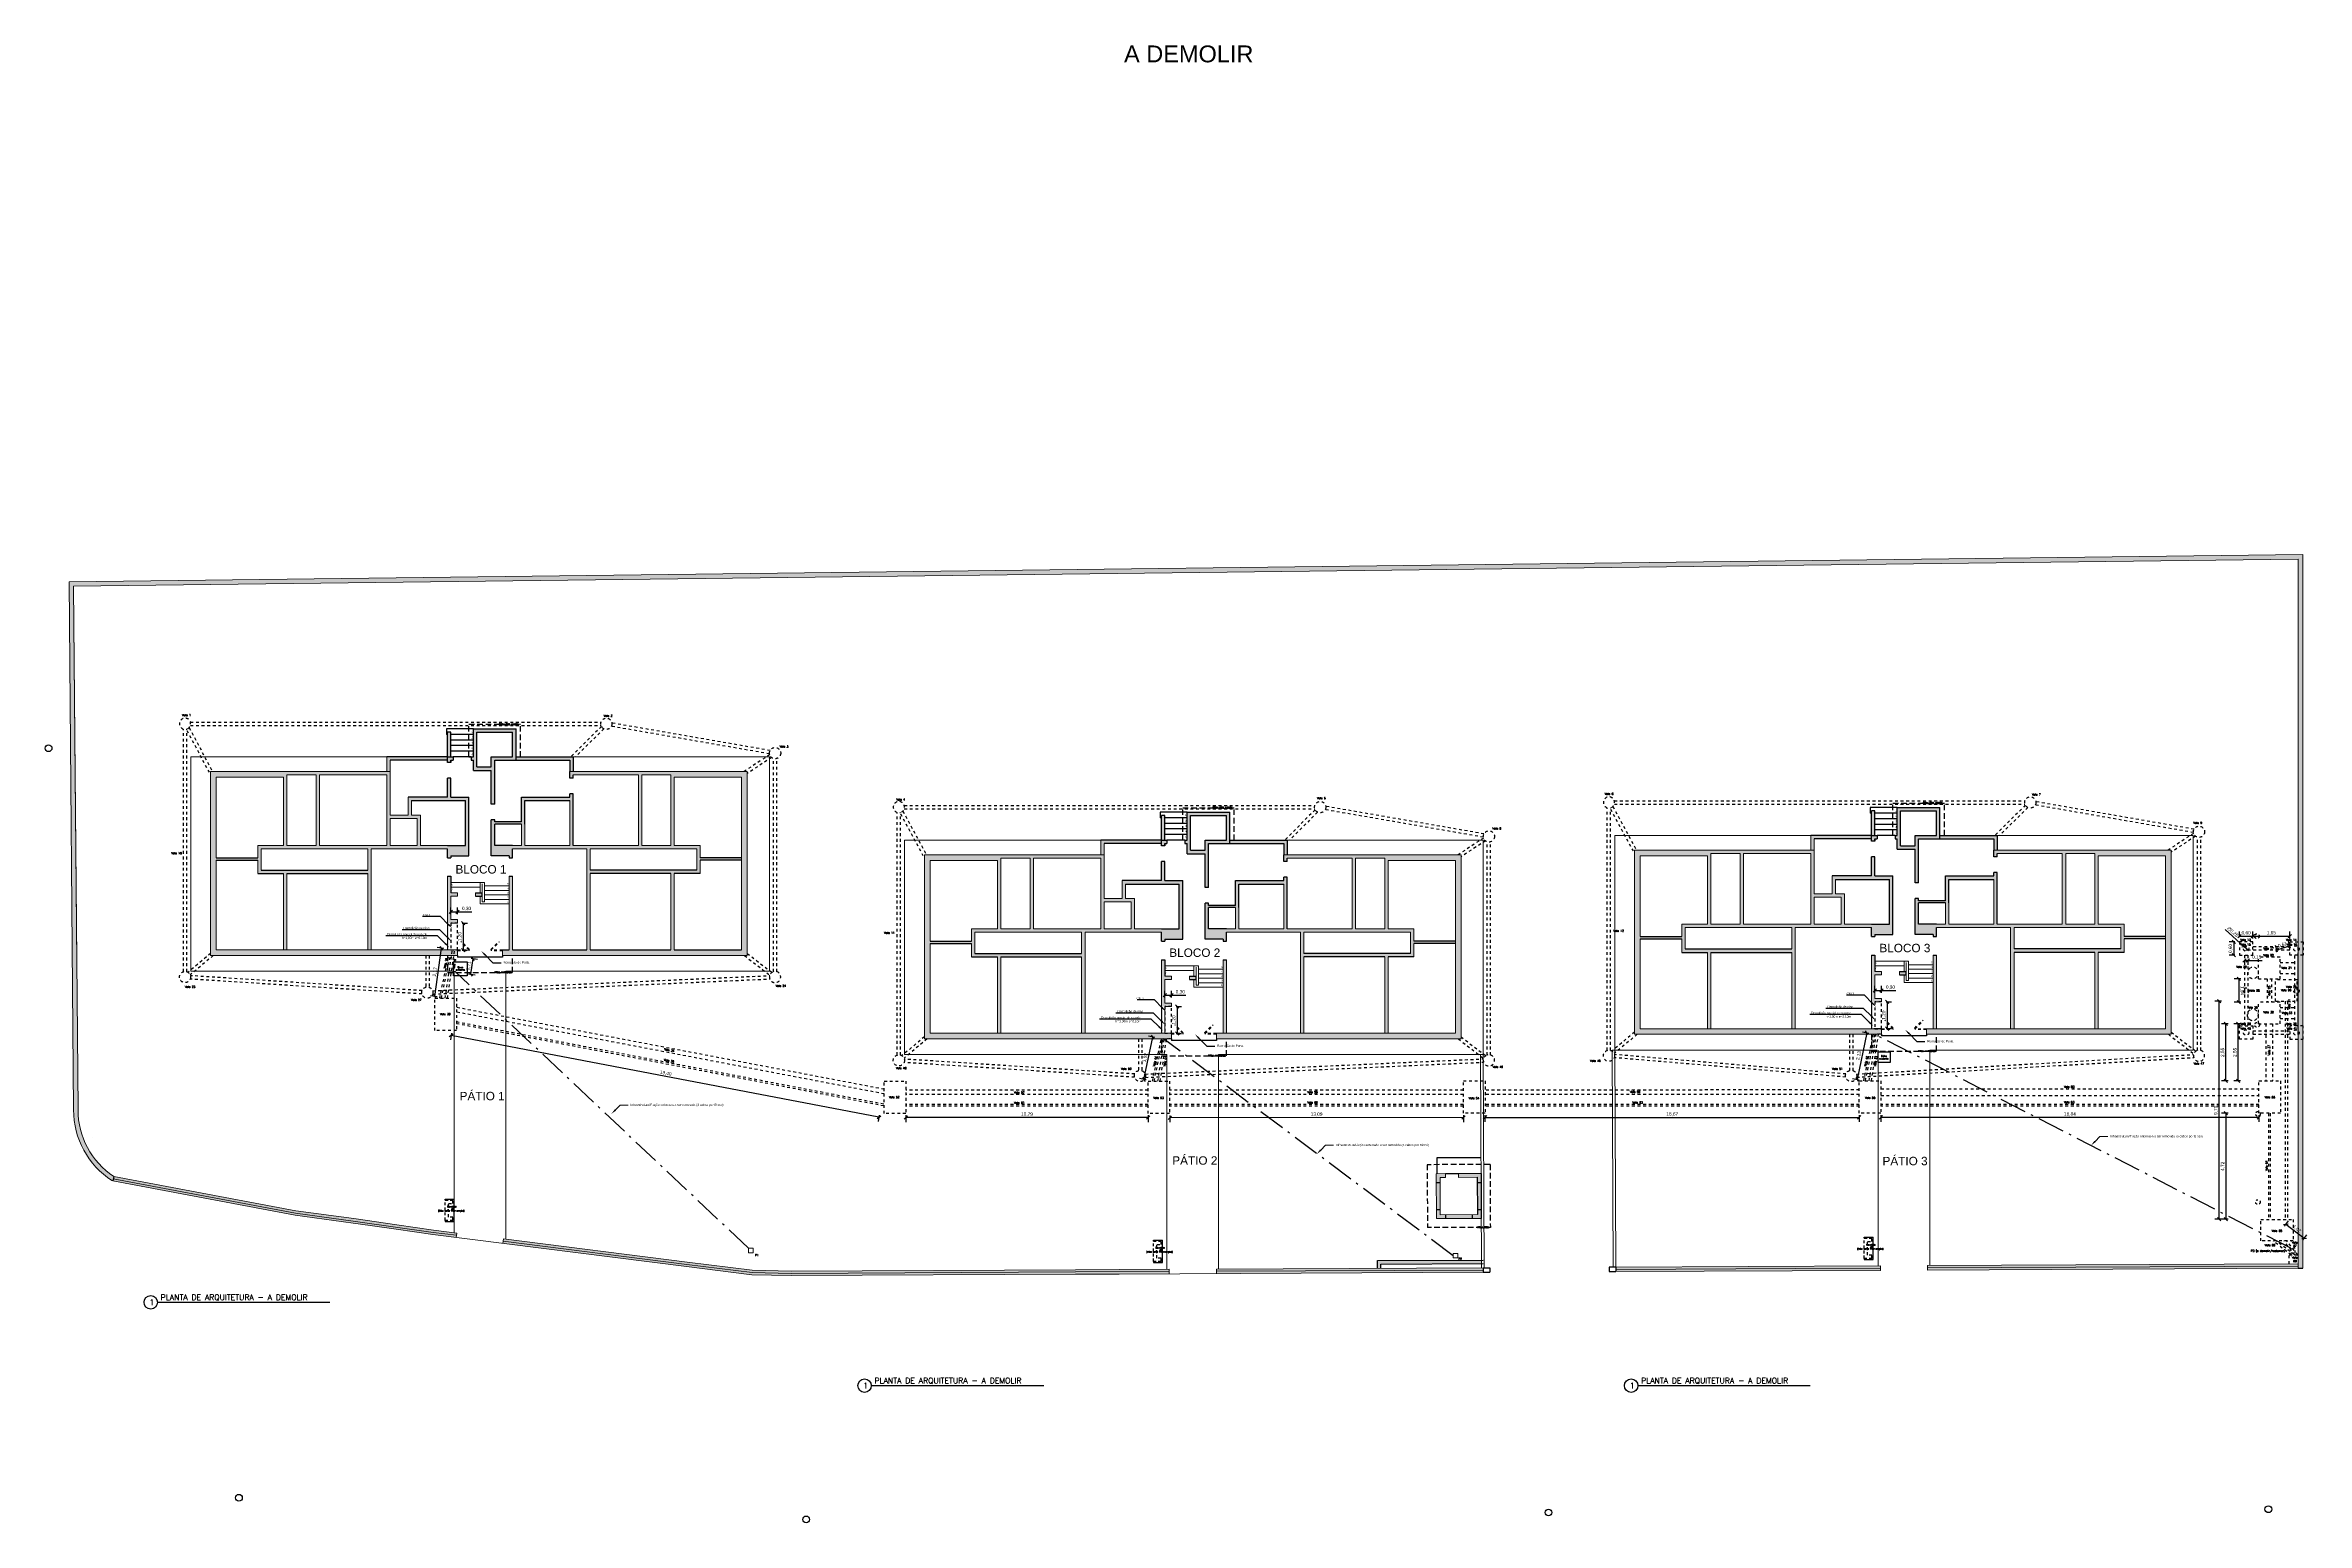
# Model space of a CAD drawing. Extents: x 0 to 11638, y -6007 to 0.
# Drawn here: x 10313.5 to 10414.2, y -5611.1 to -5545.3 of the extents above; entities that cross this region are included whole.
import ezdxf
from ezdxf import colors
from ezdxf.entities.mleader import LeaderData, LeaderLine
from ezdxf.math import Vec2, Vec3

# ---------------------------------------------------------------- set-up
doc = ezdxf.new("R2010")
doc.units = 0
for name, pattern in [('ACAD_ISO10W100', [18, 12, -3, 0, -3]), ('CACHE', [0.375, 0.25, -0.125]), ('DASHED', [0.25, 0.125, -0.125]), ('HIDDEN2', [0.1875, 0.125, -0.0625])]:
    doc.linetypes.add(name, pattern=pattern)
doc.layers.get('0').update_dxf_attribs({"linetype": 'CONTINUOUS'})
doc.layers.get('Defpoints').update_dxf_attribs({"linetype": 'CONTINUOUS'})
for name, color, linetype, lineweight in [('ARQ - Alvenaria Alta', 251, 'CONTINUOUS', 13), ('ARQ - Alvenaria Média-Baixa', 252, 'CONTINUOUS', 20), ('ARQ - Desnível', 8, 'CONTINUOUS', 20), ('ARQ - Escadas', 1, 'CONTINUOUS', 9), ('ARQ - Esquadrias', 1, 'CONTINUOUS', 9), ('ARQ - Grades', 1, 'CONTINUOUS', 15), ('ARQ - Guias Calçadas Sarjetas', 254, 'CONTINUOUS', 20), ('ARQ - Textos', 4, 'CONTINUOUS', 5), ('arvore', 92, 'CONTINUOUS', 0), ('Elétrica', 30, 'CONTINUOUS', 20), ('Hidrossanitário - Água Fria', 5, 'CONTINUOUS', 5)]:
    doc.layers.add(name, color=color, linetype=linetype, lineweight=lineweight)
for name, color, linetype in [('ARQ - Cotas', 1, 'CONTINUOUS'), ('ARQ - Desnível Terreno', 14, 'CONTINUOUS'), ('ARQ - Projeções', 253, 'CACHE')]:
    doc.layers.add(name, color=color, linetype=linetype)
doc.styles.add('ROMANS', font='romans.shx', dxfattribs={"height": 0.3})
doc.styles.get("Standard").update_dxf_attribs({"font": 'arial.ttf', "height": 0.15})
doc.dimstyles.get("Standard").update_dxf_attribs({"dimtxt": 0.1, "dimasz": 0.15, "dimexe": 0.2, "dimexo": 0.2, "dimgap": 0.05, "dimtad": 1, "dimzin": 0, "dimtxsty": 'STANDARD', "dimblk": 'OBLIQUE', "dimcen": 0.5, "dimclrd": 256, "dimclre": 256, "dimclrt": 256, "dimadec": 0, "dimazin": 0, "dimtfac": 1, "dimtmove": 0, "dimatfit": 3, "dimfxl": 0.1, "dimfxlon": 1, "dimtfillclr": 256, "dimtolj": 1, "dimtzin": 0, "dimlwd": -1, "dimarcsym": 0})

# ---------------------------------------------------------------- blocks, each defined once
blk = doc.blocks.new('_Oblique')
at = {"layer": 'ARQ - Esquadrias', "color": 0, "lineweight": -2}
blk.add_line((-0.5, -0.5), (0.5, 0.5), dxfattribs=at)
blk = doc.blocks.new('*D905')
at = {"layer": 'ARQ - Cotas', "lineweight": -2, "transparency": 16777216}
for p, q in [((10413.19, -5597.88), (10413.37, -5597.65)), ((10414, -5598.51), (10414.18, -5598.27))]:
    blk.add_line(p, q, dxfattribs=at)
at = {"layer": 'ARQ - Cotas', "transparency": 16777216}
blk.add_line((10414.06, -5598.43), (10413.25, -5597.81), dxfattribs=at)
at = {"layer": 'Defpoints', "color": 0, "lineweight": -2, "transparency": 16777216}
for p in [(10413.25, -5597.81), (10412.68, -5598.54), (10413.49, -5599.17)]:
    blk.add_point(p, dxfattribs=at)
at = {"layer": 'ARQ - Cotas', "transparency": 16777216, "xscale": 0.15, "yscale": 0.15, "zscale": 0.15}
for p, rotation in [((10413.25, -5597.81), 142.2689166503045), ((10414.06, -5598.43), 322.2689166503045)]:
    blk.add_blockref('_Oblique', p, dxfattribs=dict(at, rotation=rotation))
at = {"layer": 'ARQ - Cotas', "lineweight": -2, "transparency": 16777216, "insert": (10413.74, -5598.01), "char_height": 0.15, "attachment_point": 5, "rotation": 322.2689}
blk.add_mtext('\\A1;1,02', dxfattribs=at)
blk = doc.blocks.new('*D904')
at = {"layer": 'ARQ - Cotas', "lineweight": -2, "transparency": 16777216}
for p, q in [((10410.38, -5587.87), (10410.08, -5587.87)), ((10410.38, -5597.58), (10410.08, -5597.58))]:
    blk.add_line(p, q, dxfattribs=at)
at = {"layer": 'ARQ - Cotas', "transparency": 16777216}
blk.add_line((10410.28, -5597.58), (10410.28, -5587.87), dxfattribs=at)
at = {"layer": 'Defpoints', "color": 0, "lineweight": -2, "transparency": 16777216}
for p in [(10410.28, -5587.87), (10413.32, -5587.87), (10413.32, -5597.58)]:
    blk.add_point(p, dxfattribs=at)
at = {"layer": 'ARQ - Cotas', "transparency": 16777216, "xscale": 0.15, "yscale": 0.15, "zscale": 0.15}
for p, rotation in [((10410.28, -5587.87), 90), ((10410.28, -5597.58), 270)]:
    blk.add_blockref('_Oblique', p, dxfattribs=dict(at, rotation=rotation))
at = {"layer": 'ARQ - Cotas', "lineweight": -2, "transparency": 16777216, "insert": (10410.14, -5592.73), "char_height": 0.15, "attachment_point": 5, "rotation": 90}
blk.add_mtext('\\A1;9,71', dxfattribs=at)
blk = doc.blocks.new('*D906')
at = {"layer": 'ARQ - Cotas', "lineweight": -2, "transparency": 16777216}
for p, q in [((10410.68, -5588.87), (10410.38, -5588.87)), ((10410.68, -5591.42), (10410.38, -5591.42))]:
    blk.add_line(p, q, dxfattribs=at)
at = {"layer": 'ARQ - Cotas', "transparency": 16777216}
blk.add_line((10410.58, -5591.42), (10410.58, -5588.87), dxfattribs=at)
at = {"layer": 'Defpoints', "color": 0, "lineweight": -2, "transparency": 16777216}
for p in [(10410.58, -5588.87), (10412.66, -5588.87), (10412.66, -5591.42)]:
    blk.add_point(p, dxfattribs=at)
at = {"layer": 'ARQ - Cotas', "transparency": 16777216, "xscale": 0.15, "yscale": 0.15, "zscale": 0.15}
for p, rotation in [((10410.58, -5588.87), 90), ((10410.58, -5591.42), 270)]:
    blk.add_blockref('_Oblique', p, dxfattribs=dict(at, rotation=rotation))
at = {"layer": 'ARQ - Cotas', "lineweight": -2, "transparency": 16777216, "insert": (10410.44, -5590.15), "char_height": 0.15, "attachment_point": 5, "rotation": 90}
blk.add_mtext('\\A1;2,55', dxfattribs=at)
blk = doc.blocks.new('*D907')
at = {"layer": 'ARQ - Cotas', "lineweight": -2, "transparency": 16777216}
for p, q in [((10395.21, -5592.94), (10395.21, -5593.24)), ((10412.05, -5592.94), (10412.05, -5593.24))]:
    blk.add_line(p, q, dxfattribs=at)
at = {"layer": 'ARQ - Cotas', "transparency": 16777216}
blk.add_line((10412.05, -5593.04), (10395.21, -5593.04), dxfattribs=at)
at = {"layer": 'Defpoints', "color": 0, "lineweight": -2, "transparency": 16777216}
for p in [(10395.21, -5592.07), (10412.05, -5592.07), (10395.21, -5593.04)]:
    blk.add_point(p, dxfattribs=at)
at = {"layer": 'ARQ - Cotas', "transparency": 16777216, "xscale": 0.15, "yscale": 0.15, "zscale": 0.15, "rotation": 180}
blk.add_blockref('_Oblique', (10395.21, -5593.04), dxfattribs=at)
at = {"layer": 'ARQ - Cotas', "transparency": 16777216, "xscale": 0.15, "yscale": 0.15, "zscale": 0.15}
blk.add_blockref('_Oblique', (10412.05, -5593.04), dxfattribs=at)
at = {"layer": 'ARQ - Cotas', "lineweight": -2, "transparency": 16777216, "insert": (10403.63, -5592.9), "char_height": 0.15, "attachment_point": 5}
blk.add_mtext('\\A1;16,84', dxfattribs=at)
blk = doc.blocks.new('*D908')
at = {"layer": 'ARQ - Cotas', "transparency": 16777216}
blk.add_line((10394.58, -5589.28), (10394.15, -5591.36), dxfattribs=at)
at = {"layer": 'ARQ - Cotas', "lineweight": -2, "transparency": 16777216}
for p, q in [((10394.68, -5589.3), (10394.39, -5589.24)), ((10394.24, -5591.38), (10393.95, -5591.32))]:
    blk.add_line(p, q, dxfattribs=at)
at = {"layer": 'Defpoints', "color": 0, "lineweight": -2, "transparency": 16777216}
for p in [(10394.88, -5589.34), (10394.15, -5591.36), (10394.45, -5591.42)]:
    blk.add_point(p, dxfattribs=at)
at = {"layer": 'ARQ - Cotas', "transparency": 16777216, "xscale": 0.15, "yscale": 0.15, "zscale": 0.15}
for p, rotation in [((10394.58, -5589.28), 78.14022087892627), ((10394.15, -5591.36), 258.1402208789262)]:
    blk.add_blockref('_Oblique', p, dxfattribs=dict(at, rotation=rotation))
at = {"layer": 'ARQ - Cotas', "lineweight": -2, "transparency": 16777216, "insert": (10394.23, -5590.29), "char_height": 0.15, "attachment_point": 5, "rotation": 78.1402}
blk.add_mtext('\\A1;2,13', dxfattribs=at)
blk = doc.blocks.new('*D909')
at = {"layer": 'ARQ - Cotas', "lineweight": -2, "transparency": 16777216}
for p, q in [((10363.54, -5592.96), (10363.54, -5593.26)), ((10376.62, -5592.95), (10376.62, -5593.25))]:
    blk.add_line(p, q, dxfattribs=at)
at = {"layer": 'ARQ - Cotas', "transparency": 16777216}
blk.add_line((10376.62, -5593.05), (10363.54, -5593.06), dxfattribs=at)
at = {"layer": 'Defpoints', "color": 0, "lineweight": -2, "transparency": 16777216}
for p in [(10363.54, -5592.03), (10376.62, -5592.02), (10363.54, -5593.06)]:
    blk.add_point(p, dxfattribs=at)
at = {"layer": 'ARQ - Cotas', "transparency": 16777216, "xscale": 0.15, "yscale": 0.15, "zscale": 0.15}
for p, rotation in [((10363.54, -5593.06), 180.0094975595223), ((10376.62, -5593.05), 0.0094975595223623)]:
    blk.add_blockref('_Oblique', p, dxfattribs=dict(at, rotation=rotation))
at = {"layer": 'ARQ - Cotas', "lineweight": -2, "transparency": 16777216, "insert": (10370.08, -5592.91), "char_height": 0.15, "attachment_point": 5, "rotation": 0.0095}
blk.add_mtext('\\A1;13,09', dxfattribs=at)
blk = doc.blocks.new('*D910')
at = {"layer": 'ARQ - Cotas', "transparency": 16777216}
blk.add_line((10362.39, -5591.35), (10362.79, -5589.47), dxfattribs=at)
at = {"layer": 'ARQ - Cotas', "lineweight": -2, "transparency": 16777216}
for p, q in [((10362.88, -5589.49), (10362.59, -5589.43)), ((10362.49, -5591.37), (10362.2, -5591.31))]:
    blk.add_line(p, q, dxfattribs=at)
at = {"layer": 'Defpoints', "color": 0, "lineweight": -2, "transparency": 16777216}
for p in [(10362.79, -5589.47), (10363.17, -5589.55), (10362.77, -5591.43)]:
    blk.add_point(p, dxfattribs=at)
at = {"layer": 'ARQ - Cotas', "transparency": 16777216, "xscale": 0.15, "yscale": 0.15, "zscale": 0.15}
for p, rotation in [((10362.79, -5589.47), 78.1402208788006), ((10362.39, -5591.35), 258.1402208788006)]:
    blk.add_blockref('_Oblique', p, dxfattribs=dict(at, rotation=rotation))
at = {"layer": 'ARQ - Cotas', "lineweight": -2, "transparency": 16777216, "insert": (10362.45, -5590.38), "char_height": 0.15, "attachment_point": 5, "rotation": 78.1402}
blk.add_mtext('\\A1;1,92', dxfattribs=at)
blk = doc.blocks.new('*D911')
at = {"layer": 'ARQ - Cotas', "lineweight": -2, "transparency": 16777216}
for p, q in [((10351.78, -5592.95), (10351.78, -5593.25)), ((10362.58, -5592.95), (10362.58, -5593.25))]:
    blk.add_line(p, q, dxfattribs=at)
at = {"layer": 'ARQ - Cotas', "transparency": 16777216}
blk.add_line((10362.58, -5593.05), (10351.78, -5593.05), dxfattribs=at)
at = {"layer": 'Defpoints', "color": 0, "lineweight": -2, "transparency": 16777216}
for p in [(10351.78, -5592.03), (10362.58, -5592.03), (10351.78, -5593.05)]:
    blk.add_point(p, dxfattribs=at)
at = {"layer": 'ARQ - Cotas', "transparency": 16777216, "xscale": 0.15, "yscale": 0.15, "zscale": 0.15, "rotation": 180}
blk.add_blockref('_Oblique', (10351.78, -5593.05), dxfattribs=at)
at = {"layer": 'ARQ - Cotas', "transparency": 16777216, "xscale": 0.15, "yscale": 0.15, "zscale": 0.15}
blk.add_blockref('_Oblique', (10362.58, -5593.05), dxfattribs=at)
at = {"layer": 'ARQ - Cotas', "lineweight": -2, "transparency": 16777216, "insert": (10357.18, -5592.91), "char_height": 0.15, "attachment_point": 5}
blk.add_mtext('\\A1;10,79', dxfattribs=at)
blk = doc.blocks.new('*D912')
at = {"layer": 'ARQ - Cotas', "lineweight": -2, "transparency": 16777216}
for p, q in [((10331.55, -5589.29), (10331.5, -5589.59)), ((10350.6, -5592.94), (10350.55, -5593.23))]:
    blk.add_line(p, q, dxfattribs=at)
at = {"layer": 'ARQ - Cotas', "transparency": 16777216}
blk.add_line((10350.59, -5593.03), (10331.54, -5589.39), dxfattribs=at)
at = {"layer": 'Defpoints', "color": 0, "lineweight": -2, "transparency": 16777216}
for p in [(10331.77, -5588.15), (10331.54, -5589.39), (10350.82, -5591.79)]:
    blk.add_point(p, dxfattribs=at)
at = {"layer": 'ARQ - Cotas', "transparency": 16777216, "xscale": 0.15, "yscale": 0.15, "zscale": 0.15}
for p, rotation in [((10331.54, -5589.39), 169.1719450509305), ((10350.59, -5593.03), 349.1719450509306)]:
    blk.add_blockref('_Oblique', p, dxfattribs=dict(at, rotation=rotation))
at = {"layer": 'ARQ - Cotas', "lineweight": -2, "transparency": 16777216, "insert": (10341.09, -5591.08), "char_height": 0.15, "attachment_point": 5, "rotation": 349.1719}
blk.add_mtext('\\A1;19,40', dxfattribs=at)
blk = doc.blocks.new('*D913')
at = {"layer": 'ARQ - Cotas', "transparency": 16777216}
blk.add_line((10330.81, -5587.66), (10331.11, -5585.51), dxfattribs=at)
at = {"layer": 'ARQ - Cotas', "lineweight": -2, "transparency": 16777216}
for p, q in [((10331.21, -5585.52), (10330.91, -5585.48)), ((10330.91, -5587.67), (10330.61, -5587.63))]:
    blk.add_line(p, q, dxfattribs=at)
at = {"layer": 'Defpoints', "color": 0, "lineweight": -2, "transparency": 16777216}
for p in [(10331.11, -5585.51), (10331.67, -5585.59), (10331.37, -5587.74)]:
    blk.add_point(p, dxfattribs=at)
at = {"layer": 'ARQ - Cotas', "transparency": 16777216, "xscale": 0.15, "yscale": 0.15, "zscale": 0.15}
for p, rotation in [((10331.11, -5585.51), 81.99370740872428), ((10330.81, -5587.66), 261.9937074087243)]:
    blk.add_blockref('_Oblique', p, dxfattribs=dict(at, rotation=rotation))
at = {"layer": 'ARQ - Cotas', "lineweight": -2, "transparency": 16777216, "insert": (10330.82, -5586.56), "char_height": 0.15, "attachment_point": 5, "rotation": 81.9937}
blk.add_mtext('\\A1;2,17', dxfattribs=at)
blk = doc.blocks.new('*D914')
at = {"layer": 'ARQ - Cotas', "lineweight": -2, "transparency": 16777216}
for p, q in [((10412.87, -5585.68), (10412.79, -5585.39)), ((10413.46, -5585.5), (10413.37, -5585.21))]:
    blk.add_line(p, q, dxfattribs=at)
at = {"layer": 'ARQ - Cotas', "transparency": 16777216}
blk.add_line((10412.85, -5585.58), (10413.43, -5585.4), dxfattribs=at)
at = {"layer": 'Defpoints', "color": 0, "lineweight": -2, "transparency": 16777216}
for p in [(10412.99, -5586.06), (10413.43, -5585.4), (10413.58, -5585.88)]:
    blk.add_point(p, dxfattribs=at)
at = {"layer": 'ARQ - Cotas', "transparency": 16777216, "xscale": 0.15, "yscale": 0.15, "zscale": 0.15}
for p, rotation in [((10412.85, -5585.58), 196.8674014352589), ((10413.43, -5585.4), 16.86740143525897)]:
    blk.add_blockref('_Oblique', p, dxfattribs=dict(at, rotation=rotation))
at = {"layer": 'ARQ - Cotas', "lineweight": -2, "transparency": 16777216, "insert": (10413.1, -5585.36), "char_height": 0.15, "attachment_point": 5, "rotation": 16.8674}
blk.add_mtext('\\A1;0,61', dxfattribs=at)
blk = doc.blocks.new('*D915')
at = {"layer": 'ARQ - Cotas', "lineweight": -2, "transparency": 16777216}
for p, q in [((10411.25, -5586.87), (10410.95, -5586.87)), ((10411.25, -5587.91), (10410.95, -5587.91))]:
    blk.add_line(p, q, dxfattribs=at)
at = {"layer": 'ARQ - Cotas', "transparency": 16777216}
blk.add_line((10411.15, -5586.87), (10411.15, -5587.91), dxfattribs=at)
at = {"layer": 'Defpoints', "color": 0, "lineweight": -2, "transparency": 16777216}
for p in [(10412.41, -5586.87), (10411.15, -5587.91), (10412.41, -5587.91)]:
    blk.add_point(p, dxfattribs=at)
at = {"layer": 'ARQ - Cotas', "transparency": 16777216, "xscale": 0.15, "yscale": 0.15, "zscale": 0.15}
for p, rotation in [((10411.15, -5586.87), 90.00146210149092), ((10411.15, -5587.91), 270.0014621014909)]:
    blk.add_blockref('_Oblique', p, dxfattribs=dict(at, rotation=rotation))
at = {"layer": 'ARQ - Cotas', "lineweight": -2, "transparency": 16777216, "insert": (10411.29, -5587.39), "char_height": 0.15, "attachment_point": 5, "rotation": 270.0015}
blk.add_mtext('\\A1;1,04', dxfattribs=at)
blk = doc.blocks.new('*D916')
at = {"layer": 'ARQ - Cotas', "lineweight": -2, "transparency": 16777216}
for p, q in [((10411.23, -5588.87), (10410.93, -5588.87)), ((10411.23, -5591.42), (10410.93, -5591.42))]:
    blk.add_line(p, q, dxfattribs=at)
at = {"layer": 'ARQ - Cotas', "transparency": 16777216}
blk.add_line((10411.13, -5591.42), (10411.13, -5588.87), dxfattribs=at)
at = {"layer": 'Defpoints', "color": 0, "lineweight": -2, "transparency": 16777216}
for p in [(10411.13, -5588.87), (10412.36, -5588.87), (10412.36, -5591.42)]:
    blk.add_point(p, dxfattribs=at)
at = {"layer": 'ARQ - Cotas', "transparency": 16777216, "xscale": 0.15, "yscale": 0.15, "zscale": 0.15}
for p, rotation in [((10411.13, -5588.87), 89.99927020546818), ((10411.13, -5591.42), 269.9992702054682)]:
    blk.add_blockref('_Oblique', p, dxfattribs=dict(at, rotation=rotation))
at = {"layer": 'ARQ - Cotas', "lineweight": -2, "transparency": 16777216, "insert": (10410.99, -5590.15), "char_height": 0.15, "attachment_point": 5, "rotation": 89.9993}
blk.add_mtext('\\A1;2,55', dxfattribs=at)
blk = doc.blocks.new('*D917')
at = {"layer": 'ARQ - Cotas', "lineweight": -2, "transparency": 16777216}
for p, q in [((10377.58, -5592.94), (10377.58, -5593.24)), ((10394.25, -5592.94), (10394.25, -5593.24))]:
    blk.add_line(p, q, dxfattribs=at)
at = {"layer": 'ARQ - Cotas', "transparency": 16777216}
blk.add_line((10377.58, -5593.04), (10394.25, -5593.04), dxfattribs=at)
at = {"layer": 'Defpoints', "color": 0, "lineweight": -2, "transparency": 16777216}
for p in [(10377.58, -5592.02), (10394.25, -5592.02), (10394.25, -5593.04)]:
    blk.add_point(p, dxfattribs=at)
at = {"layer": 'ARQ - Cotas', "transparency": 16777216, "xscale": 0.15, "yscale": 0.15, "zscale": 0.15}
for p, rotation in [((10377.58, -5593.04), 180.0094975595177), ((10394.25, -5593.04), 0.0094975595177042)]:
    blk.add_blockref('_Oblique', p, dxfattribs=dict(at, rotation=rotation))
at = {"layer": 'ARQ - Cotas', "lineweight": -2, "transparency": 16777216, "insert": (10385.92, -5592.9), "char_height": 0.15, "attachment_point": 5, "rotation": 0.0095}
blk.add_mtext('\\A1;16,67', dxfattribs=at)
blk = doc.blocks.new('*D918')
at = {"layer": 'ARQ - Cotas', "lineweight": -2, "transparency": 16777216}
for p, q in [((10410.68, -5592.86), (10410.38, -5592.86)), ((10410.68, -5597.58), (10410.38, -5597.58))]:
    blk.add_line(p, q, dxfattribs=at)
at = {"layer": 'ARQ - Cotas', "transparency": 16777216}
blk.add_line((10410.58, -5592.86), (10410.58, -5597.58), dxfattribs=at)
at = {"layer": 'Defpoints', "color": 0, "lineweight": -2, "transparency": 16777216}
for p in [(10412.47, -5592.86), (10410.58, -5597.58), (10412.47, -5597.58)]:
    blk.add_point(p, dxfattribs=at)
at = {"layer": 'ARQ - Cotas', "transparency": 16777216, "xscale": 0.15, "yscale": 0.15, "zscale": 0.15}
for p, rotation in [((10410.58, -5592.86), 90), ((10410.58, -5597.58), 270)]:
    blk.add_blockref('_Oblique', p, dxfattribs=dict(at, rotation=rotation))
at = {"layer": 'ARQ - Cotas', "lineweight": -2, "transparency": 16777216, "insert": (10410.44, -5595.22), "char_height": 0.15, "attachment_point": 5, "rotation": 90}
blk.add_mtext('\\A1;4,72', dxfattribs=at)
blk = doc.blocks.new('*D922')
at = {"layer": 'ARQ - Cotas', "transparency": 16777216}
blk.add_line((10332.41, -5586.67), (10332.51, -5585.97), dxfattribs=at)
at = {"layer": 'ARQ - Cotas', "lineweight": -2, "transparency": 16777216}
for p, q in [((10332.42, -5585.95), (10332.71, -5585.99)), ((10332.31, -5586.65), (10332.61, -5586.69))]:
    blk.add_line(p, q, dxfattribs=at)
at = {"layer": 'Defpoints', "color": 0, "lineweight": -2, "transparency": 16777216}
for p in [(10331.66, -5585.84), (10332.51, -5585.97), (10331.55, -5586.54)]:
    blk.add_point(p, dxfattribs=at)
at = {"layer": 'ARQ - Cotas', "transparency": 16777216, "xscale": 0.15, "yscale": 0.15, "zscale": 0.15}
for p, rotation in [((10332.51, -5585.97), 81.45816060196434), ((10332.41, -5586.67), 261.4581606019643)]:
    blk.add_blockref('_Oblique', p, dxfattribs=dict(at, rotation=rotation))
at = {"layer": 'ARQ - Cotas', "lineweight": -2, "transparency": 16777216, "insert": (10332.32, -5586.29), "char_height": 0.15, "attachment_point": 5, "rotation": 81.4582}
blk.add_mtext('\\A1;0,71', dxfattribs=at)
blk = doc.blocks.new('*D948')
at = {"layer": 'ARQ - Cotas', "lineweight": -2, "transparency": 16777216}
for p, q in [((10331.52, -5583.99), (10331.52, -5583.69)), ((10331.82, -5583.99), (10331.82, -5583.69))]:
    blk.add_line(p, q, dxfattribs=at)
at = {"layer": 'ARQ - Cotas', "transparency": 16777216}
for p, q in [((10331.52, -5583.89), (10331.82, -5583.89)), ((10331.82, -5583.89), (10332.46, -5583.89))]:
    blk.add_line(p, q, dxfattribs=at)
at = {"layer": 'Defpoints', "color": 0, "lineweight": -2, "transparency": 16777216}
for p in [(10331.82, -5583.89), (10331.52, -5584.39), (10331.82, -5584.39)]:
    blk.add_point(p, dxfattribs=at)
at = {"layer": 'ARQ - Cotas', "transparency": 16777216, "xscale": 0.15, "yscale": 0.15, "zscale": 0.15, "rotation": 180}
blk.add_blockref('_Oblique', (10331.52, -5583.89), dxfattribs=at)
at = {"layer": 'ARQ - Cotas', "transparency": 16777216, "xscale": 0.15, "yscale": 0.15, "zscale": 0.15}
blk.add_blockref('_Oblique', (10331.82, -5583.89), dxfattribs=at)
at = {"layer": 'ARQ - Cotas', "lineweight": -2, "transparency": 16777216, "insert": (10332.22, -5583.75), "char_height": 0.15, "attachment_point": 5}
blk.add_mtext('\\A1;0,30', dxfattribs=at)
blk = doc.blocks.new('*D949')
at = {"layer": 'ARQ - Cotas', "lineweight": -2, "transparency": 16777216}
for p, q in [((10332.02, -5584.39), (10332.27, -5584.39)), ((10332.02, -5585.59), (10332.27, -5585.59))]:
    blk.add_line(p, q, dxfattribs=at)
at = {"layer": 'ARQ - Cotas', "transparency": 16777216}
blk.add_line((10332.07, -5584.39), (10332.07, -5585.59), dxfattribs=at)
at = {"layer": 'Defpoints', "color": 0, "lineweight": -2, "transparency": 16777216}
for p in [(10331.82, -5584.39), (10331.82, -5585.59), (10332.07, -5585.59)]:
    blk.add_point(p, dxfattribs=at)
at = {"layer": 'ARQ - Cotas', "transparency": 16777216, "xscale": 0.15, "yscale": 0.15, "zscale": 0.15}
for p, rotation in [((10332.07, -5584.39), 90), ((10332.07, -5585.59), 270)]:
    blk.add_blockref('_Oblique', p, dxfattribs=dict(at, rotation=rotation))
at = {"layer": 'ARQ - Cotas', "lineweight": -2, "transparency": 16777216, "insert": (10331.93, -5584.99), "char_height": 0.15, "attachment_point": 5, "rotation": 90}
blk.add_mtext('\\A1;1,20', dxfattribs=at)
blk = doc.blocks.new('*D950')
at = {"layer": 'ARQ - Cotas', "lineweight": -2, "transparency": 16777216}
for p, q in [((10363.32, -5587.7), (10363.32, -5587.4)), ((10363.62, -5587.7), (10363.62, -5587.4))]:
    blk.add_line(p, q, dxfattribs=at)
at = {"layer": 'ARQ - Cotas', "transparency": 16777216}
for p, q in [((10363.32, -5587.6), (10363.62, -5587.6)), ((10363.62, -5587.6), (10364.25, -5587.6))]:
    blk.add_line(p, q, dxfattribs=at)
at = {"layer": 'Defpoints', "color": 0, "lineweight": -2, "transparency": 16777216}
for p in [(10363.32, -5588.1), (10363.62, -5587.6), (10363.62, -5588.1)]:
    blk.add_point(p, dxfattribs=at)
at = {"layer": 'ARQ - Cotas', "transparency": 16777216, "xscale": 0.15, "yscale": 0.15, "zscale": 0.15, "rotation": 180}
blk.add_blockref('_Oblique', (10363.32, -5587.6), dxfattribs=at)
at = {"layer": 'ARQ - Cotas', "transparency": 16777216, "xscale": 0.15, "yscale": 0.15, "zscale": 0.15}
blk.add_blockref('_Oblique', (10363.62, -5587.6), dxfattribs=at)
at = {"layer": 'ARQ - Cotas', "lineweight": -2, "transparency": 16777216, "insert": (10364.01, -5587.46), "char_height": 0.15, "attachment_point": 5}
blk.add_mtext('\\A1;0,30', dxfattribs=at)
blk = doc.blocks.new('*D951')
at = {"layer": 'ARQ - Cotas', "lineweight": -2, "transparency": 16777216}
for p, q in [((10363.82, -5588.1), (10364.07, -5588.1)), ((10363.82, -5589.3), (10364.07, -5589.3))]:
    blk.add_line(p, q, dxfattribs=at)
at = {"layer": 'ARQ - Cotas', "transparency": 16777216}
blk.add_line((10363.87, -5588.1), (10363.87, -5589.3), dxfattribs=at)
at = {"layer": 'Defpoints', "color": 0, "lineweight": -2, "transparency": 16777216}
for p in [(10363.62, -5588.1), (10363.62, -5589.3), (10363.87, -5589.3)]:
    blk.add_point(p, dxfattribs=at)
at = {"layer": 'ARQ - Cotas', "transparency": 16777216, "xscale": 0.15, "yscale": 0.15, "zscale": 0.15}
for p, rotation in [((10363.87, -5588.1), 90), ((10363.87, -5589.3), 270)]:
    blk.add_blockref('_Oblique', p, dxfattribs=dict(at, rotation=rotation))
at = {"layer": 'ARQ - Cotas', "lineweight": -2, "transparency": 16777216, "insert": (10363.73, -5588.7), "char_height": 0.15, "attachment_point": 5, "rotation": 90}
blk.add_mtext('\\A1;1,20', dxfattribs=at)
blk = doc.blocks.new('*D952')
at = {"layer": 'ARQ - Cotas', "lineweight": -2, "transparency": 16777216}
for p, q in [((10394.94, -5587.49), (10394.94, -5587.19)), ((10395.24, -5587.49), (10395.24, -5587.19))]:
    blk.add_line(p, q, dxfattribs=at)
at = {"layer": 'ARQ - Cotas', "transparency": 16777216}
for p, q in [((10394.94, -5587.39), (10395.24, -5587.39)), ((10395.24, -5587.39), (10395.88, -5587.39))]:
    blk.add_line(p, q, dxfattribs=at)
at = {"layer": 'Defpoints', "color": 0, "lineweight": -2, "transparency": 16777216}
for p in [(10394.94, -5587.89), (10395.24, -5587.39), (10395.24, -5587.89)]:
    blk.add_point(p, dxfattribs=at)
at = {"layer": 'ARQ - Cotas', "transparency": 16777216, "xscale": 0.15, "yscale": 0.15, "zscale": 0.15, "rotation": 180}
blk.add_blockref('_Oblique', (10394.94, -5587.39), dxfattribs=at)
at = {"layer": 'ARQ - Cotas', "transparency": 16777216, "xscale": 0.15, "yscale": 0.15, "zscale": 0.15}
blk.add_blockref('_Oblique', (10395.24, -5587.39), dxfattribs=at)
at = {"layer": 'ARQ - Cotas', "lineweight": -2, "transparency": 16777216, "insert": (10395.64, -5587.25), "char_height": 0.15, "attachment_point": 5}
blk.add_mtext('\\A1;0,30', dxfattribs=at)
blk = doc.blocks.new('*D953')
at = {"layer": 'ARQ - Cotas', "lineweight": -2, "transparency": 16777216}
for p, q in [((10395.44, -5587.89), (10395.69, -5587.89)), ((10395.44, -5589.09), (10395.69, -5589.09))]:
    blk.add_line(p, q, dxfattribs=at)
at = {"layer": 'ARQ - Cotas', "transparency": 16777216}
blk.add_line((10395.49, -5587.89), (10395.49, -5589.09), dxfattribs=at)
at = {"layer": 'Defpoints', "color": 0, "lineweight": -2, "transparency": 16777216}
for p in [(10395.24, -5587.89), (10395.24, -5589.09), (10395.49, -5589.09)]:
    blk.add_point(p, dxfattribs=at)
at = {"layer": 'ARQ - Cotas', "transparency": 16777216, "xscale": 0.15, "yscale": 0.15, "zscale": 0.15}
for p, rotation in [((10395.49, -5587.89), 90), ((10395.49, -5589.09), 270)]:
    blk.add_blockref('_Oblique', p, dxfattribs=dict(at, rotation=rotation))
at = {"layer": 'ARQ - Cotas', "lineweight": -2, "transparency": 16777216, "insert": (10395.35, -5588.49), "char_height": 0.15, "attachment_point": 5, "rotation": 90}
blk.add_mtext('\\A1;1,20', dxfattribs=at)
blk = doc.blocks.new('*D954')
at = {"layer": 'ARQ - Cotas', "lineweight": -2, "transparency": 16777216}
for p, q in [((10411.18, -5585.02), (10411.18, -5584.77)), ((10411.78, -5585.02), (10411.78, -5584.77))]:
    blk.add_line(p, q, dxfattribs=at)
at = {"layer": 'ARQ - Cotas', "transparency": 16777216}
blk.add_line((10411.18, -5584.97), (10411.78, -5584.97), dxfattribs=at)
at = {"layer": 'Defpoints', "color": 0, "lineweight": -2, "transparency": 16777216}
for p in [(10411.78, -5584.97), (10411.18, -5585.22), (10411.78, -5585.22)]:
    blk.add_point(p, dxfattribs=at)
at = {"layer": 'ARQ - Cotas', "transparency": 16777216, "xscale": 0.15, "yscale": 0.15, "zscale": 0.15, "rotation": 180}
blk.add_blockref('_Oblique', (10411.18, -5584.97), dxfattribs=at)
at = {"layer": 'ARQ - Cotas', "transparency": 16777216, "xscale": 0.15, "yscale": 0.15, "zscale": 0.15}
blk.add_blockref('_Oblique', (10411.78, -5584.97), dxfattribs=at)
at = {"layer": 'ARQ - Cotas', "lineweight": -2, "transparency": 16777216, "insert": (10411.48, -5584.83), "char_height": 0.15, "attachment_point": 5}
blk.add_mtext('\\A1;0,60', dxfattribs=at)
blk = doc.blocks.new('*D955')
at = {"layer": 'ARQ - Cotas', "lineweight": -2, "transparency": 16777216}
for p, q in [((10410.98, -5585.22), (10410.73, -5585.22)), ((10410.98, -5585.82), (10410.73, -5585.82))]:
    blk.add_line(p, q, dxfattribs=at)
at = {"layer": 'ARQ - Cotas', "transparency": 16777216}
blk.add_line((10410.93, -5585.22), (10410.93, -5585.82), dxfattribs=at)
at = {"layer": 'Defpoints', "color": 0, "lineweight": -2, "transparency": 16777216}
for p in [(10410.93, -5585.82), (10411.18, -5585.22), (10411.18, -5585.82)]:
    blk.add_point(p, dxfattribs=at)
at = {"layer": 'ARQ - Cotas', "transparency": 16777216, "xscale": 0.15, "yscale": 0.15, "zscale": 0.15}
for p, rotation in [((10410.93, -5585.22), 90), ((10410.93, -5585.82), 270)]:
    blk.add_blockref('_Oblique', p, dxfattribs=dict(at, rotation=rotation))
at = {"layer": 'ARQ - Cotas', "lineweight": -2, "transparency": 16777216, "insert": (10410.79, -5585.52), "char_height": 0.15, "attachment_point": 5, "rotation": 90}
blk.add_mtext('\\A1;0,60', dxfattribs=at)
blk = doc.blocks.new('*D956')
at = {"layer": 'ARQ - Cotas', "transparency": 16777216}
for p in [(10410.55, -5584.68), (10411.57, -5585.6)]:
    blk.add_line(p, (10411.39, -5585.44), dxfattribs=at)
at = {"layer": 'Defpoints', "color": 0, "lineweight": -2, "transparency": 16777216}
for p in [(10411.39, -5585.44), (10411.57, -5585.6)]:
    blk.add_point(p, dxfattribs=at)
at = {"layer": 'ARQ - Cotas', "transparency": 16777216, "xscale": 0.15, "yscale": 0.15, "zscale": 0.15}
for p, rotation in [((10411.39, -5585.44), 318.0789917493546), ((10411.57, -5585.6), 138.0789917493546)]:
    blk.add_blockref('_Oblique', p, dxfattribs=dict(at, rotation=rotation))
at = {"layer": 'ARQ - Cotas', "lineweight": -2, "transparency": 16777216, "insert": (10410.88, -5584.79), "char_height": 0.15, "attachment_point": 5, "rotation": 318.079}
blk.add_mtext('\\A1;∅0,25', dxfattribs=at)
blk = doc.blocks.new('*D957')
at = {"layer": 'ARQ - Cotas', "lineweight": -2, "transparency": 16777216}
for p, q in [((10411.4, -5586.02), (10411.4, -5586.25)), ((10411.55, -5586.02), (10411.55, -5586.25))]:
    blk.add_line(p, q, dxfattribs=at)
at = {"layer": 'ARQ - Cotas', "transparency": 16777216}
for p, q in [((10411.4, -5586.05), (10411.55, -5586.05)), ((10411.55, -5586.05), (10412.19, -5586.05))]:
    blk.add_line(p, q, dxfattribs=at)
at = {"layer": 'Defpoints', "color": 0, "lineweight": -2, "transparency": 16777216}
for p in [(10411.4, -5585.82), (10411.55, -5585.82), (10411.55, -5586.05)]:
    blk.add_point(p, dxfattribs=at)
at = {"layer": 'ARQ - Cotas', "transparency": 16777216, "xscale": 0.15, "yscale": 0.15, "zscale": 0.15, "rotation": 180}
blk.add_blockref('_Oblique', (10411.4, -5586.05), dxfattribs=at)
at = {"layer": 'ARQ - Cotas', "transparency": 16777216, "xscale": 0.15, "yscale": 0.15, "zscale": 0.15}
blk.add_blockref('_Oblique', (10411.55, -5586.05), dxfattribs=at)
at = {"layer": 'ARQ - Cotas', "lineweight": -2, "transparency": 16777216, "insert": (10411.95, -5585.91), "char_height": 0.15, "attachment_point": 5}
blk.add_mtext('\\A1;0,15', dxfattribs=at)
blk = doc.blocks.new('*D958')
at = {"layer": 'ARQ - Cotas', "lineweight": -2, "transparency": 16777216}
for p, q in [((10411.78, -5585.07), (10411.78, -5584.77)), ((10413.42, -5585.07), (10413.42, -5584.77))]:
    blk.add_line(p, q, dxfattribs=at)
at = {"layer": 'ARQ - Cotas', "transparency": 16777216}
blk.add_line((10411.78, -5584.97), (10413.42, -5584.97), dxfattribs=at)
at = {"layer": 'Defpoints', "color": 0, "lineweight": -2, "transparency": 16777216}
for p in [(10413.42, -5584.97), (10411.78, -5585.44), (10413.42, -5585.44)]:
    blk.add_point(p, dxfattribs=at)
at = {"layer": 'ARQ - Cotas', "transparency": 16777216, "xscale": 0.15, "yscale": 0.15, "zscale": 0.15}
for p, rotation in [((10411.78, -5584.97), 180.0017578098076), ((10413.42, -5584.97), 0.0017578098075802)]:
    blk.add_blockref('_Oblique', p, dxfattribs=dict(at, rotation=rotation))
at = {"layer": 'ARQ - Cotas', "lineweight": -2, "transparency": 16777216, "insert": (10412.6, -5584.83), "char_height": 0.15, "attachment_point": 5, "rotation": 0.0018}
blk.add_mtext('\\A1;1,65', dxfattribs=at)

msp = doc.modelspace()

# ---------------------------------------------------------------- hatches: boundary and pattern name
at = {"layer": 'ARQ - Alvenaria Alta', "lineweight": -2}
h = msp.add_hatch(color=7, dxfattribs=at)
h.dxf.hatch_style = 1
h.paths.add_polyline_path([(10332.324, -5578.786), (10331.524, -5578.786), (10331.524, -5577.936), (10331.374, -5577.936), (10331.374, -5578.786), (10329.624, -5578.786), (10329.624, -5579.586), (10328.824, -5579.586), (10328.824, -5577.636), (10320.824, -5577.636), (10320.824, -5585.836), (10331.824, -5585.836), (10331.824, -5585.586), (10331.527, -5585.586), (10321.074, -5585.586), (10321.074, -5581.586), (10322.924, -5581.586), (10322.924, -5582.186), (10324.074, -5582.186), (10324.074, -5585.586), (10324.224, -5585.586), (10324.224, -5582.186), (10327.824, -5582.186), (10327.824, -5585.586), (10327.974, -5585.586), (10327.974, -5581.086), (10331.374, -5581.086), (10331.374, -5581.486), (10331.524, -5581.486), (10331.524, -5581.386), (10332.324, -5581.386)])
h.paths.add_polyline_path([(10331.374, -5580.936), (10330.174, -5580.936), (10330.174, -5579.586), (10329.774, -5579.586), (10329.774, -5578.936), (10332.174, -5578.936), (10332.174, -5580.936)], flags=16)
h.paths.add_polyline_path([(10330.024, -5580.936), (10328.824, -5580.936), (10328.824, -5579.736), (10330.024, -5579.736)], flags=16)
h.paths.add_polyline_path([(10328.674, -5580.936), (10325.674, -5580.936), (10325.674, -5577.786), (10328.674, -5577.786)], flags=16)
h.paths.add_polyline_path([(10327.824, -5581.086), (10327.824, -5582.036), (10323.074, -5582.036), (10323.074, -5581.086)], flags=16)
h.paths.add_polyline_path([(10325.524, -5580.936), (10324.224, -5580.936), (10324.224, -5577.786), (10325.524, -5577.786)], flags=16)
h.paths.add_polyline_path([(10324.074, -5580.936), (10322.924, -5580.936), (10322.924, -5581.486), (10321.074, -5581.486), (10321.074, -5577.886), (10324.074, -5577.886)], flags=16)
h.paths.add_polyline_path([(10331.524, -5582.306), (10331.374, -5582.306), (10331.374, -5585.586), (10331.427, -5585.586), (10331.427, -5584.386), (10331.824, -5584.386), (10331.824, -5584.236), (10331.524, -5584.236), (10331.524, -5583.186), (10331.824, -5583.186), (10331.824, -5583.036), (10331.524, -5583.036)], flags=17)
h.paths.add_polyline_path([(10342.624, -5580.936), (10341.474, -5580.936), (10341.474, -5577.886), (10344.474, -5577.886), (10344.474, -5585.586), (10333.824, -5585.586), (10333.824, -5585.836), (10344.724, -5585.836), (10344.724, -5577.636), (10336.824, -5577.636), (10336.824, -5577.936), (10336.974, -5577.936), (10336.974, -5577.786), (10339.874, -5577.786), (10339.874, -5580.936), (10336.974, -5580.936), (10336.974, -5578.636), (10336.824, -5578.636), (10336.824, -5578.786), (10334.674, -5578.786), (10334.674, -5579.886), (10333.474, -5579.886), (10333.474, -5579.786), (10333.324, -5579.786), (10333.324, -5581.386), (10334.124, -5581.386), (10334.124, -5581.486), (10334.274, -5581.486), (10334.274, -5581.086), (10337.574, -5581.086), (10337.574, -5585.586), (10337.724, -5585.586), (10337.724, -5582.186), (10341.324, -5582.186), (10341.324, -5585.586), (10341.474, -5585.586), (10341.474, -5582.186), (10342.624, -5582.186), (10342.624, -5581.586), (10344.474, -5581.586), (10344.474, -5581.486), (10342.624, -5581.486)])
h.paths.add_polyline_path([(10333.474, -5580.936), (10333.474, -5579.986), (10334.674, -5579.986), (10334.674, -5580.936), (10334.274, -5580.936)], flags=16)
h.paths.add_polyline_path([(10334.824, -5580.936), (10334.824, -5578.936), (10336.824, -5578.936), (10336.824, -5580.936)], flags=16)
h.paths.add_polyline_path([(10337.724, -5581.086), (10342.474, -5581.086), (10342.474, -5582.036), (10337.724, -5582.036)], flags=16)
h.paths.add_polyline_path([(10340.024, -5580.936), (10340.024, -5577.786), (10341.324, -5577.786), (10341.324, -5580.936)], flags=16)
h.paths.add_polyline_path([(10331.624, -5576.986), (10331.374, -5576.986), (10331.374, -5577.236), (10331.524, -5577.236), (10331.524, -5577.136), (10331.624, -5577.136)])
h.paths.add_polyline_path([(10334.424, -5575.736), (10332.524, -5575.736), (10332.524, -5576.986), (10332.424, -5576.986), (10332.424, -5577.136), (10332.524, -5577.136), (10332.524, -5577.586), (10333.324, -5577.586), (10333.324, -5579.086), (10333.474, -5579.086), (10333.474, -5577.136), (10334.424, -5577.136)])
h.paths.add_polyline_path([(10332.674, -5575.886), (10334.274, -5575.886), (10334.274, -5576.986), (10333.324, -5576.986), (10333.324, -5577.436), (10332.674, -5577.436)], flags=16)
h = msp.add_hatch(color=7, dxfattribs=at)
h.dxf.hatch_style = 1
h.paths.add_polyline_path([(10364.116, -5582.498), (10363.316, -5582.498), (10363.316, -5581.648), (10363.166, -5581.648), (10363.166, -5582.498), (10361.416, -5582.498), (10361.416, -5583.298), (10360.616, -5583.298), (10360.616, -5581.348), (10352.616, -5581.348), (10352.616, -5589.548), (10363.616, -5589.548), (10363.616, -5589.298), (10363.319, -5589.298), (10352.866, -5589.298), (10352.866, -5585.298), (10354.716, -5585.298), (10354.716, -5585.898), (10355.866, -5585.898), (10355.866, -5589.298), (10356.016, -5589.298), (10356.016, -5585.898), (10359.616, -5585.898), (10359.616, -5589.298), (10359.766, -5589.298), (10359.766, -5584.798), (10363.166, -5584.798), (10363.166, -5585.198), (10363.316, -5585.198), (10363.316, -5585.098), (10364.116, -5585.098)])
h.paths.add_polyline_path([(10363.166, -5584.648), (10361.966, -5584.648), (10361.966, -5583.298), (10361.566, -5583.298), (10361.566, -5582.648), (10363.966, -5582.648), (10363.966, -5584.648)], flags=16)
h.paths.add_polyline_path([(10361.816, -5584.648), (10360.616, -5584.648), (10360.616, -5583.448), (10361.816, -5583.448)], flags=16)
h.paths.add_polyline_path([(10360.466, -5584.648), (10357.466, -5584.648), (10357.466, -5581.498), (10360.466, -5581.498)], flags=16)
h.paths.add_polyline_path([(10359.616, -5584.798), (10359.616, -5585.748), (10354.866, -5585.748), (10354.866, -5584.798)], flags=16)
h.paths.add_polyline_path([(10357.316, -5584.648), (10356.016, -5584.648), (10356.016, -5581.498), (10357.316, -5581.498)], flags=16)
h.paths.add_polyline_path([(10355.866, -5584.648), (10354.716, -5584.648), (10354.716, -5585.198), (10352.866, -5585.198), (10352.866, -5581.598), (10355.866, -5581.598)], flags=16)
h.paths.add_polyline_path([(10363.316, -5586.018), (10363.166, -5586.018), (10363.166, -5589.298), (10363.234, -5589.298), (10363.234, -5588.098), (10363.616, -5588.098), (10363.616, -5587.948), (10363.316, -5587.948), (10363.316, -5586.898), (10363.616, -5586.898), (10363.616, -5586.748), (10363.316, -5586.748)], flags=17)
h.paths.add_polyline_path([(10374.416, -5584.648), (10373.266, -5584.648), (10373.266, -5581.598), (10376.266, -5581.598), (10376.266, -5589.298), (10365.616, -5589.298), (10365.616, -5589.548), (10376.516, -5589.548), (10376.516, -5581.348), (10368.616, -5581.348), (10368.616, -5581.648), (10368.766, -5581.648), (10368.766, -5581.498), (10371.666, -5581.498), (10371.666, -5584.648), (10368.766, -5584.648), (10368.766, -5582.348), (10368.616, -5582.348), (10368.616, -5582.498), (10366.466, -5582.498), (10366.466, -5583.598), (10365.266, -5583.598), (10365.266, -5583.498), (10365.116, -5583.498), (10365.116, -5585.098), (10365.916, -5585.098), (10365.916, -5585.198), (10366.066, -5585.198), (10366.066, -5584.798), (10369.366, -5584.798), (10369.366, -5589.298), (10369.516, -5589.298), (10369.516, -5585.898), (10373.116, -5585.898), (10373.116, -5589.298), (10373.266, -5589.298), (10373.266, -5585.898), (10374.416, -5585.898), (10374.416, -5585.298), (10376.266, -5585.298), (10376.266, -5585.198), (10374.416, -5585.198)])
h.paths.add_polyline_path([(10365.266, -5584.648), (10365.266, -5583.698), (10366.466, -5583.698), (10366.466, -5584.648), (10366.066, -5584.648)], flags=16)
h.paths.add_polyline_path([(10366.616, -5584.648), (10366.616, -5582.648), (10368.616, -5582.648), (10368.616, -5584.648)], flags=16)
h.paths.add_polyline_path([(10369.516, -5584.798), (10374.266, -5584.798), (10374.266, -5585.748), (10369.516, -5585.748)], flags=16)
h.paths.add_polyline_path([(10371.816, -5584.648), (10371.816, -5581.498), (10373.116, -5581.498), (10373.116, -5584.648)], flags=16)
h.paths.add_polyline_path([(10363.416, -5580.698), (10363.166, -5580.698), (10363.166, -5580.948), (10363.316, -5580.948), (10363.316, -5580.848), (10363.416, -5580.848)])
h.paths.add_polyline_path([(10366.216, -5579.448), (10364.316, -5579.448), (10364.316, -5580.698), (10364.216, -5580.698), (10364.216, -5580.848), (10364.316, -5580.848), (10364.316, -5581.298), (10365.116, -5581.298), (10365.116, -5582.798), (10365.266, -5582.798), (10365.266, -5580.848), (10366.216, -5580.848)])
h.paths.add_polyline_path([(10364.466, -5579.598), (10366.066, -5579.598), (10366.066, -5580.698), (10365.116, -5580.698), (10365.116, -5581.148), (10364.466, -5581.148)], flags=16)
h = msp.add_hatch(color=7, dxfattribs=at)
h.dxf.hatch_style = 1
h.paths.add_polyline_path([(10395.742, -5582.291), (10394.942, -5582.291), (10394.942, -5581.441), (10394.792, -5581.441), (10394.792, -5582.291), (10393.042, -5582.291), (10393.042, -5583.091), (10392.242, -5583.091), (10392.242, -5581.141), (10384.242, -5581.141), (10384.242, -5589.341), (10395.242, -5589.341), (10395.242, -5589.091), (10394.945, -5589.091), (10384.492, -5589.091), (10384.492, -5585.091), (10386.342, -5585.091), (10386.342, -5585.691), (10387.492, -5585.691), (10387.492, -5589.091), (10387.642, -5589.091), (10387.642, -5585.691), (10391.242, -5585.691), (10391.242, -5589.091), (10391.392, -5589.091), (10391.392, -5584.591), (10394.792, -5584.591), (10394.792, -5584.991), (10394.942, -5584.991), (10394.942, -5584.891), (10395.742, -5584.891)])
h.paths.add_polyline_path([(10394.792, -5584.441), (10393.592, -5584.441), (10393.592, -5583.091), (10393.192, -5583.091), (10393.192, -5582.441), (10395.592, -5582.441), (10395.592, -5584.441)], flags=16)
h.paths.add_polyline_path([(10393.442, -5584.441), (10392.242, -5584.441), (10392.242, -5583.241), (10393.442, -5583.241)], flags=16)
h.paths.add_polyline_path([(10392.092, -5584.441), (10389.092, -5584.441), (10389.092, -5581.291), (10392.092, -5581.291)], flags=16)
h.paths.add_polyline_path([(10391.242, -5584.591), (10391.242, -5585.541), (10386.492, -5585.541), (10386.492, -5584.591)], flags=16)
h.paths.add_polyline_path([(10388.942, -5584.441), (10387.642, -5584.441), (10387.642, -5581.291), (10388.942, -5581.291)], flags=16)
h.paths.add_polyline_path([(10387.492, -5584.441), (10386.342, -5584.441), (10386.342, -5584.991), (10384.492, -5584.991), (10384.492, -5581.391), (10387.492, -5581.391)], flags=16)
h.paths.add_polyline_path([(10394.942, -5585.811), (10394.792, -5585.811), (10394.792, -5589.091), (10394.855, -5589.091), (10394.855, -5587.891), (10395.242, -5587.891), (10395.242, -5587.741), (10394.942, -5587.741), (10394.942, -5586.691), (10395.242, -5586.691), (10395.242, -5586.541), (10394.942, -5586.541)], flags=17)
h.paths.add_polyline_path([(10406.042, -5584.441), (10404.892, -5584.441), (10404.892, -5581.391), (10407.892, -5581.391), (10407.892, -5589.091), (10397.242, -5589.091), (10397.242, -5589.341), (10408.142, -5589.341), (10408.142, -5581.141), (10400.242, -5581.141), (10400.242, -5581.441), (10400.392, -5581.441), (10400.392, -5581.291), (10403.292, -5581.291), (10403.292, -5584.441), (10400.392, -5584.441), (10400.392, -5582.141), (10400.242, -5582.141), (10400.242, -5582.291), (10398.092, -5582.291), (10398.092, -5583.391), (10396.892, -5583.391), (10396.892, -5583.291), (10396.742, -5583.291), (10396.742, -5584.891), (10397.542, -5584.891), (10397.542, -5584.991), (10397.692, -5584.991), (10397.692, -5584.591), (10400.992, -5584.591), (10400.992, -5589.091), (10401.142, -5589.091), (10401.142, -5585.691), (10404.742, -5585.691), (10404.742, -5589.091), (10404.892, -5589.091), (10404.892, -5585.691), (10406.042, -5585.691), (10406.042, -5585.091), (10407.892, -5585.091), (10407.892, -5584.991), (10406.042, -5584.991)])
h.paths.add_polyline_path([(10396.892, -5584.441), (10396.892, -5583.491), (10398.092, -5583.491), (10398.092, -5584.441), (10397.692, -5584.441)], flags=16)
h.paths.add_polyline_path([(10398.242, -5584.441), (10398.242, -5582.441), (10400.242, -5582.441), (10400.242, -5584.441)], flags=16)
h.paths.add_polyline_path([(10401.142, -5584.591), (10405.892, -5584.591), (10405.892, -5585.541), (10401.142, -5585.541)], flags=16)
h.paths.add_polyline_path([(10403.442, -5584.441), (10403.442, -5581.291), (10404.742, -5581.291), (10404.742, -5584.441)], flags=16)
h.paths.add_polyline_path([(10395.042, -5580.491), (10394.792, -5580.491), (10394.792, -5580.741), (10394.942, -5580.741), (10394.942, -5580.641), (10395.042, -5580.641)])
h.paths.add_polyline_path([(10397.842, -5579.241), (10395.942, -5579.241), (10395.942, -5580.491), (10395.842, -5580.491), (10395.842, -5580.641), (10395.942, -5580.641), (10395.942, -5581.091), (10396.742, -5581.091), (10396.742, -5582.591), (10396.892, -5582.591), (10396.892, -5580.641), (10397.842, -5580.641)])
h.paths.add_polyline_path([(10396.092, -5579.391), (10397.692, -5579.391), (10397.692, -5580.491), (10396.742, -5580.491), (10396.742, -5580.941), (10396.092, -5580.941)], flags=16)
h = msp.add_hatch(color=7, dxfattribs=at)
h.dxf.hatch_style = 1
h.paths.add_polyline_path([(10332.924, -5583.036), (10332.624, -5583.036), (10332.624, -5583.186), (10332.924, -5583.186)])
h.paths.add_polyline_path([(10334.274, -5582.306), (10334.124, -5582.306), (10334.124, -5585.586), (10334.274, -5585.586)])
h = msp.add_hatch(color=7, dxfattribs=at)
h.dxf.hatch_style = 1
h.paths.add_polyline_path([(10364.716, -5586.748), (10364.416, -5586.748), (10364.416, -5586.898), (10364.716, -5586.898)])
h.paths.add_polyline_path([(10366.066, -5586.018), (10365.916, -5586.018), (10365.916, -5589.298), (10366.066, -5589.298)])
h = msp.add_hatch(color=7, dxfattribs=at)
h.dxf.hatch_style = 1
h.paths.add_polyline_path([(10396.342, -5586.541), (10396.042, -5586.541), (10396.042, -5586.691), (10396.342, -5586.691)])
h.paths.add_polyline_path([(10397.692, -5585.811), (10397.542, -5585.811), (10397.542, -5589.091), (10397.692, -5589.091)])
h = msp.add_hatch(color=7, dxfattribs=at)
h.dxf.hatch_style = 1
h.paths.add_polyline_path([(10375.577, -5595.718), (10375.827, -5595.717), (10375.826, -5595.547), (10375.406, -5595.549), (10375.408, -5595.949), (10375.578, -5595.948)])
h.paths.add_polyline_path([(10375.578, -5595.948), (10375.408, -5595.949), (10375.414, -5597.149), (10375.584, -5597.148)])
h.paths.add_polyline_path([(10375.815, -5597.377), (10375.585, -5597.378), (10375.584, -5597.148), (10375.414, -5597.149), (10375.416, -5597.549), (10375.816, -5597.547)])
h.paths.add_polyline_path([(10377.015, -5597.371), (10375.815, -5597.377), (10375.816, -5597.547), (10377.016, -5597.541)])
h.paths.add_polyline_path([(10377.414, -5597.139), (10377.244, -5597.14), (10377.245, -5597.37), (10377.015, -5597.371), (10377.016, -5597.541), (10377.416, -5597.539)])
h.paths.add_polyline_path([(10377.408, -5595.939), (10377.238, -5595.94), (10377.244, -5597.14), (10377.414, -5597.139)])
h.paths.add_polyline_path([(10377.406, -5595.539), (10376.406, -5595.544), (10376.407, -5595.714), (10377.237, -5595.71), (10377.238, -5595.94), (10377.408, -5595.939)])
at = {"layer": 'ARQ - Alvenaria Média-Baixa', "lineweight": -2}
h = msp.add_hatch(color=256, dxfattribs=at)
h.dxf.hatch_style = 1
h.paths.add_polyline_path([(10331.374, -5577.136), (10331.374, -5576.986), (10328.674, -5576.986), (10328.674, -5577.636), (10328.824, -5577.636), (10328.824, -5577.136)])
h.paths.add_polyline_path([(10331.524, -5575.886), (10331.374, -5575.886), (10331.374, -5576.986), (10331.524, -5576.986)])
h.paths.add_polyline_path([(10336.974, -5576.986), (10334.424, -5576.986), (10334.424, -5577.136), (10336.824, -5577.136), (10336.824, -5577.636), (10336.974, -5577.636)])
h = msp.add_hatch(color=256, dxfattribs=at)
h.dxf.hatch_style = 1
h.paths.add_polyline_path([(10363.166, -5580.698), (10360.466, -5580.698), (10360.466, -5581.348), (10360.616, -5581.348), (10360.616, -5580.848), (10363.166, -5580.848)])
h.paths.add_polyline_path([(10363.316, -5579.598), (10363.166, -5579.598), (10363.166, -5580.698), (10363.316, -5580.698)])
h.paths.add_polyline_path([(10368.766, -5580.698), (10366.216, -5580.698), (10366.216, -5580.848), (10368.616, -5580.848), (10368.616, -5581.348), (10368.766, -5581.348)])
h = msp.add_hatch(color=256, dxfattribs=at)
h.dxf.hatch_style = 1
h.paths.add_polyline_path([(10394.792, -5580.491), (10392.092, -5580.491), (10392.092, -5581.141), (10392.242, -5581.141), (10392.242, -5580.641), (10394.792, -5580.641)])
h.paths.add_polyline_path([(10394.942, -5579.391), (10394.792, -5579.391), (10394.792, -5580.491), (10394.942, -5580.491)])
h.paths.add_polyline_path([(10400.392, -5580.491), (10397.842, -5580.491), (10397.842, -5580.641), (10400.242, -5580.641), (10400.242, -5581.141), (10400.392, -5581.141)])
h = msp.add_hatch(color=256, dxfattribs=at)
h.dxf.hatch_style = 1
h.paths.add_polyline_path([(10316.507, -5595.673), (10316.488, -5595.772), (10324.608, -5597.305), (10327.178, -5597.66), (10327.194, -5597.55), (10324.624, -5597.207)])
h.paths.add_polyline_path([(10324.608, -5597.305), (10316.488, -5595.772), (10316.47, -5595.868), (10324.593, -5597.404), (10327.165, -5597.749), (10327.178, -5597.66)])
h = msp.add_hatch(color=256, dxfattribs=at)
h.dxf.hatch_style = 1
h.paths.add_polyline_path([(10329.117, -5597.827), (10327.194, -5597.55), (10324.624, -5597.207), (10316.507, -5595.673), (10316.488, -5595.772), (10324.608, -5597.305), (10327.281, -5597.674), (10330.739, -5598.162), (10331.769, -5598.292), (10331.782, -5598.193), (10330.753, -5598.063)])
h.paths.add_polyline_path([(10327.281, -5597.674), (10324.608, -5597.305), (10316.488, -5595.772), (10316.47, -5595.868), (10324.593, -5597.404), (10327.168, -5597.75), (10327.295, -5597.768), (10329.091, -5598.027), (10330.726, -5598.261), (10331.757, -5598.391), (10331.769, -5598.292), (10330.739, -5598.162)])
h = msp.add_hatch(color=256, dxfattribs=at)
h.dxf.hatch_style = 1
h.paths.add_polyline_path([(10333.853, -5598.555), (10333.84, -5598.654), (10342.018, -5599.687), (10344.933, -5600.049), (10346.681, -5600.089), (10363.517, -5600.007), (10363.516, -5599.907), (10346.682, -5599.989), (10344.941, -5599.949), (10342.03, -5599.588)])
h.paths.add_polyline_path([(10333.865, -5598.456), (10333.853, -5598.555), (10342.03, -5599.588), (10344.941, -5599.949), (10346.682, -5599.989), (10363.516, -5599.907), (10363.516, -5599.807), (10346.683, -5599.889), (10344.948, -5599.85), (10342.043, -5599.489)])
h = msp.add_hatch(color=256, dxfattribs=at)
h.dxf.hatch_style = 1
h.paths.add_polyline_path([(10377.496, -5599.739), (10365.616, -5599.796), (10365.615, -5599.896), (10377.496, -5599.839)])
h.paths.add_polyline_path([(10377.496, -5599.839), (10365.615, -5599.896), (10365.615, -5599.997), (10377.496, -5599.939)])
h = msp.add_hatch(color=256, dxfattribs=at)
h.dxf.hatch_style = 1
h.paths.add_polyline_path([(10377.425, -5599.549), (10377.425, -5599.399), (10372.796, -5599.422), (10372.796, -5599.762), (10372.946, -5599.761), (10372.945, -5599.572)])
h = msp.add_hatch(color=256, dxfattribs=at)
h.dxf.hatch_style = 1
h.paths.add_polyline_path([(10391.417, -5599.672), (10383.403, -5599.71), (10383.404, -5599.811), (10391.417, -5599.772)])
h.paths.add_polyline_path([(10391.417, -5599.772), (10383.404, -5599.811), (10383.404, -5599.911), (10391.418, -5599.872)])
h = msp.add_hatch(color=256, dxfattribs=at)
h.dxf.hatch_style = 1
h.paths.add_polyline_path([(10395.192, -5599.654), (10391.415, -5599.672), (10391.416, -5599.772), (10395.192, -5599.754)])
h.paths.add_polyline_path([(10395.192, -5599.754), (10391.415, -5599.772), (10391.415, -5599.872), (10395.193, -5599.854)])
h = msp.add_hatch(color=256, dxfattribs=at)
h.dxf.hatch_style = 1
h.paths.add_polyline_path([(10413.801, -5599.564), (10397.292, -5599.644), (10397.291, -5599.744), (10413.801, -5599.664)])
h.paths.add_polyline_path([(10413.801, -5599.664), (10397.291, -5599.744), (10397.291, -5599.844), (10413.801, -5599.764)])
at = {"layer": 'ARQ - Cotas', "lineweight": -2}
h = msp.add_hatch(color=7, dxfattribs=at)
h.dxf.hatch_style = 1
edge = h.paths.add_edge_path()
edge.add_line((10413.801, -5568.178), (10413.801, -5599.764))
edge.add_line((10413.801, -5599.764), (10414.001, -5599.764))
edge.add_line((10414.001, -5599.764), (10414.001, -5567.975))
edge.add_line((10414.001, -5567.975), (10314.517, -5569.184))
edge.add_line((10314.517, -5569.184), (10314.717, -5592.707))
edge.add_arc((10318.479, -5592.707), 3.762, 180, 236.93566)
edge.add_line((10316.427, -5595.86), (10316.47, -5595.868))
edge.add_line((10316.47, -5595.868), (10316.507, -5595.673))
edge.add_arc((10318.479, -5592.707), 3.562, 179.98651, 236.38227, ccw=False)
edge.add_line((10314.917, -5592.706), (10314.719, -5569.382))
edge.add_line((10314.719, -5569.382), (10413.801, -5568.178))
h.paths.add_polyline_path([(10413.889, -5598.013), (10413.889, -5597.919)], flags=16)

# ---------------------------------------------------------------- linework, layer by layer
at = {"lineweight": -2}
for p, q in [((10320.639, -5585.836), (10320.639, -5585.836)), ((10331.644, -5586.116), (10332.244, -5586.116)), ((10331.644, -5586.736), (10331.644, -5586.116)), ((10332.244, -5586.736), (10331.644, -5586.736)), ((10332.244, -5586.116), (10332.244, -5586.736)), ((10395.192, -5589.091), (10394.892, -5589.091)), ((10352.431, -5589.548), (10352.431, -5589.548)), ((10363.484, -5589.548), (10363.434, -5589.548)), ((10363.566, -5589.548), (10363.516, -5589.548)), ((10384.057, -5589.341), (10384.057, -5589.341)), ((10395.106, -5589.341), (10395.056, -5589.341)), ((10395.109, -5589.341), (10395.059, -5589.341)), ((10395.192, -5589.341), (10395.142, -5589.341)), ((10395.092, -5590.121), (10395.622, -5590.121)), ((10395.092, -5590.601), (10395.092, -5590.121)), ((10395.622, -5590.601), (10395.092, -5590.601)), ((10395.622, -5590.121), (10395.622, -5590.601)), ((10316.507, -5595.673), (10316.47, -5595.868)), ((10413.801, -5599.764), (10414.001, -5599.764)), ((10318.456, -5601.277), (10326.134, -5601.277)), ((10350.248, -5604.989), (10357.926, -5604.989)), ((10384.391, -5604.989), (10392.068, -5604.989))]:
    msp.add_line(p, q, dxfattribs=at)
for centre in [(10318.156, -5601.277), (10349.948, -5604.989), (10384.091, -5604.989)]:
    msp.add_circle(centre, 0.3, dxfattribs=at)
at = {"layer": 'ARQ - Alvenaria Alta'}
for p, q in [((10414.001, -5567.975), (10314.517, -5569.184)), ((10413.801, -5568.178), (10314.719, -5569.382)), ((10413.801, -5567.977), (10413.801, -5567.978)), ((10413.801, -5568.178), (10413.801, -5599.764)), ((10414.001, -5567.975), (10414.001, -5599.763)), ((10314.517, -5569.184), (10314.717, -5592.707)), ((10314.719, -5569.382), (10314.917, -5592.705)), ((10314.861, -5586.181), (10314.719, -5569.382)), ((10322.924, -5581.486), (10322.924, -5580.936)), ((10342.624, -5581.486), (10342.624, -5580.936)), ((10322.924, -5582.186), (10322.924, -5581.586)), ((10323.074, -5582.036), (10323.074, -5581.086)), ((10327.824, -5582.036), (10327.824, -5581.086)), ((10327.974, -5585.586), (10327.974, -5581.086)), ((10337.574, -5585.586), (10337.574, -5581.086)), ((10337.724, -5582.036), (10337.724, -5581.086)), ((10342.474, -5582.036), (10342.474, -5581.086)), ((10342.624, -5582.186), (10342.624, -5581.586)), ((10324.074, -5585.586), (10324.074, -5582.186)), ((10324.224, -5585.586), (10324.224, -5582.186)), ((10327.824, -5585.586), (10327.824, -5582.186)), ((10331.374, -5585.586), (10331.374, -5582.306)), ((10331.524, -5583.036), (10331.824, -5583.036)), ((10331.824, -5583.186), (10331.824, -5583.036)), ((10332.624, -5583.186), (10332.624, -5583.036)), ((10334.124, -5585.586), (10334.124, -5582.306)), ((10334.274, -5585.586), (10334.274, -5582.306)), ((10337.724, -5585.586), (10337.724, -5582.186)), ((10341.324, -5585.586), (10341.324, -5582.186)), ((10341.474, -5585.586), (10341.474, -5582.186)), ((10331.524, -5584.236), (10331.524, -5583.186)), ((10331.524, -5583.186), (10331.824, -5583.186)), ((10331.824, -5584.386), (10331.824, -5584.236)), ((10354.716, -5585.198), (10354.716, -5584.648)), ((10354.866, -5585.748), (10354.866, -5584.798)), ((10359.616, -5585.748), (10359.616, -5584.798)), ((10359.766, -5589.298), (10359.766, -5584.798)), ((10369.366, -5589.298), (10369.366, -5584.798)), ((10369.516, -5585.748), (10369.516, -5584.798)), ((10374.266, -5585.748), (10374.266, -5584.798)), ((10374.416, -5585.198), (10374.416, -5584.648)), ((10386.342, -5584.991), (10386.342, -5584.441)), ((10386.492, -5585.541), (10386.492, -5584.591)), ((10391.242, -5585.541), (10391.242, -5584.591)), ((10391.392, -5589.091), (10391.392, -5584.591)), ((10400.992, -5589.091), (10400.992, -5584.591)), ((10401.142, -5585.541), (10401.142, -5584.591)), ((10405.892, -5585.541), (10405.892, -5584.591)), ((10406.042, -5584.991), (10406.042, -5584.441)), ((10354.716, -5585.898), (10354.716, -5585.298)), ((10355.866, -5589.298), (10355.866, -5585.898)), ((10356.016, -5589.298), (10356.016, -5585.898)), ((10359.616, -5589.298), (10359.616, -5585.898)), ((10363.166, -5589.298), (10363.166, -5586.018)), ((10365.916, -5589.298), (10365.916, -5586.018)), ((10366.066, -5589.298), (10366.066, -5586.018)), ((10369.516, -5589.298), (10369.516, -5585.898)), ((10373.116, -5589.298), (10373.116, -5585.898)), ((10373.266, -5589.298), (10373.266, -5585.898)), ((10374.416, -5585.898), (10374.416, -5585.298)), ((10386.342, -5585.691), (10386.342, -5585.091)), ((10387.492, -5589.091), (10387.492, -5585.691)), ((10387.642, -5589.091), (10387.642, -5585.691)), ((10391.242, -5589.091), (10391.242, -5585.691)), ((10394.792, -5589.091), (10394.792, -5585.811)), ((10397.542, -5589.091), (10397.542, -5585.811)), ((10397.692, -5589.091), (10397.692, -5585.811)), ((10401.142, -5589.091), (10401.142, -5585.691)), ((10404.742, -5589.091), (10404.742, -5585.691)), ((10404.892, -5589.091), (10404.892, -5585.691)), ((10406.042, -5585.691), (10406.042, -5585.091)), ((10363.316, -5586.748), (10363.616, -5586.748)), ((10363.316, -5587.948), (10363.316, -5586.898)), ((10363.316, -5586.898), (10363.616, -5586.898)), ((10363.616, -5586.898), (10363.616, -5586.748)), ((10364.416, -5586.898), (10364.416, -5586.748)), ((10394.942, -5586.541), (10395.242, -5586.541)), ((10394.942, -5587.741), (10394.942, -5586.691)), ((10394.942, -5586.691), (10395.242, -5586.691)), ((10395.242, -5586.691), (10395.242, -5586.541)), ((10396.042, -5586.691), (10396.042, -5586.541)), ((10363.316, -5589.298), (10363.316, -5588.098)), ((10363.616, -5588.098), (10363.616, -5587.948)), ((10395.242, -5587.891), (10395.242, -5587.741)), ((10316.47, -5595.868), (10316.427, -5595.86)), ((10375.826, -5595.547), (10375.406, -5595.549)), ((10375.827, -5595.717), (10375.577, -5595.718)), ((10377.406, -5595.539), (10376.406, -5595.544)), ((10377.237, -5595.71), (10376.407, -5595.714)), ((10377.416, -5597.539), (10375.416, -5597.549)), ((10377.245, -5597.37), (10375.585, -5597.378))]:
    msp.add_line(p, q, dxfattribs=at)
at = {"layer": 'ARQ - Alvenaria Alta', "lineweight": -2}
for p, q in [((10332.524, -5575.736), (10332.324, -5575.736)), ((10332.524, -5576.986), (10332.524, -5575.736)), ((10332.524, -5575.736), (10334.424, -5575.736)), ((10332.674, -5577.436), (10332.674, -5575.886)), ((10332.674, -5575.886), (10334.274, -5575.886)), ((10334.274, -5576.986), (10334.274, -5575.886)), ((10334.424, -5577.136), (10334.424, -5575.736)), ((10331.374, -5577.236), (10331.374, -5576.986)), ((10331.374, -5576.986), (10331.624, -5576.986)), ((10331.624, -5576.986), (10331.624, -5577.136)), ((10332.424, -5576.986), (10332.524, -5576.986)), ((10332.424, -5576.986), (10332.424, -5577.136)), ((10333.324, -5577.436), (10333.324, -5576.986)), ((10333.324, -5576.986), (10334.274, -5576.986)), ((10331.524, -5577.236), (10331.374, -5577.236)), ((10331.374, -5578.786), (10331.374, -5577.936)), ((10331.524, -5577.936), (10331.374, -5577.936)), ((10331.524, -5577.136), (10331.624, -5577.136)), ((10331.524, -5577.236), (10331.524, -5577.136)), ((10331.524, -5577.136), (10331.524, -5577.236)), ((10331.524, -5578.786), (10331.524, -5577.936)), ((10332.424, -5577.136), (10332.524, -5577.136)), ((10332.524, -5577.586), (10332.524, -5577.136)), ((10332.524, -5577.586), (10333.324, -5577.586)), ((10332.674, -5577.436), (10333.324, -5577.436)), ((10333.324, -5579.086), (10333.324, -5577.586)), ((10333.474, -5579.086), (10333.474, -5577.136)), ((10333.474, -5577.136), (10334.424, -5577.136)), ((10336.824, -5577.936), (10336.824, -5577.636)), ((10336.974, -5577.936), (10336.824, -5577.936)), ((10336.974, -5577.936), (10336.974, -5577.786)), ((10331.374, -5578.786), (10329.624, -5578.786)), ((10329.774, -5578.936), (10332.174, -5578.936)), ((10331.524, -5578.786), (10332.324, -5578.786)), ((10332.174, -5580.936), (10332.174, -5578.936)), ((10332.324, -5581.386), (10332.324, -5578.786)), ((10334.674, -5579.886), (10334.674, -5578.786)), ((10334.674, -5578.786), (10336.824, -5578.786)), ((10334.824, -5579.986), (10334.824, -5578.936)), ((10334.824, -5578.936), (10336.824, -5578.936)), ((10336.824, -5578.786), (10336.824, -5578.636)), ((10336.974, -5578.636), (10336.824, -5578.636)), ((10336.974, -5580.936), (10336.974, -5578.636)), ((10333.474, -5579.086), (10333.324, -5579.086)), ((10333.474, -5579.786), (10333.324, -5579.786)), ((10333.324, -5581.386), (10333.324, -5579.786)), ((10333.474, -5579.886), (10333.474, -5579.786)), ((10334.674, -5579.886), (10333.474, -5579.886)), ((10334.674, -5579.986), (10333.474, -5579.986)), ((10333.474, -5580.936), (10333.474, -5579.986)), ((10364.316, -5580.698), (10364.316, -5579.448)), ((10364.316, -5579.448), (10366.216, -5579.448)), ((10364.466, -5581.148), (10364.466, -5579.598)), ((10364.466, -5579.598), (10366.066, -5579.598)), ((10366.066, -5580.698), (10366.066, -5579.598)), ((10366.216, -5580.848), (10366.216, -5579.448)), ((10395.942, -5580.491), (10395.942, -5579.241)), ((10395.942, -5579.241), (10397.842, -5579.241)), ((10396.092, -5580.941), (10396.092, -5579.391)), ((10396.092, -5579.391), (10397.692, -5579.391)), ((10397.692, -5580.491), (10397.692, -5579.391)), ((10397.842, -5580.641), (10397.842, -5579.241)), ((10331.374, -5580.936), (10332.174, -5580.936)), ((10334.274, -5580.936), (10333.474, -5580.936)), ((10363.166, -5580.948), (10363.166, -5580.698)), ((10363.166, -5580.698), (10363.416, -5580.698)), ((10363.316, -5580.948), (10363.166, -5580.948)), ((10363.316, -5580.848), (10363.416, -5580.848)), ((10363.316, -5580.948), (10363.316, -5580.848)), ((10363.316, -5580.848), (10363.316, -5580.948)), ((10363.416, -5580.698), (10363.416, -5580.848)), ((10364.216, -5580.698), (10364.316, -5580.698)), ((10364.216, -5580.698), (10364.216, -5580.848)), ((10364.216, -5580.848), (10364.316, -5580.848)), ((10364.316, -5581.298), (10364.316, -5580.848)), ((10365.116, -5581.148), (10365.116, -5580.698)), ((10365.116, -5580.698), (10366.066, -5580.698)), ((10365.266, -5582.798), (10365.266, -5580.848)), ((10365.266, -5580.848), (10366.216, -5580.848)), ((10394.792, -5580.741), (10394.792, -5580.491)), ((10394.792, -5580.491), (10395.042, -5580.491)), ((10394.942, -5580.741), (10394.792, -5580.741)), ((10394.942, -5580.641), (10395.042, -5580.641)), ((10394.942, -5580.741), (10394.942, -5580.641)), ((10394.942, -5580.641), (10394.942, -5580.741)), ((10395.042, -5580.491), (10395.042, -5580.641)), ((10395.842, -5580.491), (10395.942, -5580.491)), ((10395.842, -5580.491), (10395.842, -5580.641)), ((10395.842, -5580.641), (10395.942, -5580.641)), ((10395.942, -5581.091), (10395.942, -5580.641)), ((10396.092, -5580.941), (10396.742, -5580.941)), ((10396.742, -5580.941), (10396.742, -5580.491)), ((10396.742, -5580.491), (10397.692, -5580.491)), ((10396.892, -5582.591), (10396.892, -5580.641)), ((10396.892, -5580.641), (10397.842, -5580.641)), ((10321.074, -5581.486), (10322.924, -5581.486)), ((10321.074, -5581.586), (10322.924, -5581.586)), ((10323.074, -5582.036), (10327.824, -5582.036)), ((10331.374, -5581.486), (10331.374, -5581.086)), ((10331.374, -5581.486), (10331.524, -5581.486)), ((10331.524, -5581.386), (10331.524, -5581.486)), ((10331.524, -5581.386), (10332.324, -5581.386)), ((10334.124, -5581.386), (10333.324, -5581.386)), ((10334.124, -5581.386), (10334.124, -5581.486)), ((10334.124, -5581.486), (10334.274, -5581.486)), ((10334.274, -5581.486), (10334.274, -5581.086)), ((10342.474, -5582.036), (10337.724, -5582.036)), ((10344.474, -5581.486), (10342.624, -5581.486)), ((10344.474, -5581.586), (10342.624, -5581.586)), ((10363.166, -5582.498), (10363.166, -5581.648)), ((10363.316, -5581.648), (10363.166, -5581.648)), ((10363.316, -5582.498), (10363.316, -5581.648)), ((10364.316, -5581.298), (10365.116, -5581.298)), ((10364.466, -5581.148), (10365.116, -5581.148)), ((10365.116, -5582.798), (10365.116, -5581.298)), ((10368.616, -5581.648), (10368.616, -5581.348)), ((10368.766, -5581.648), (10368.616, -5581.648)), ((10368.766, -5581.648), (10368.766, -5581.498)), ((10394.792, -5582.291), (10394.792, -5581.441)), ((10394.942, -5581.441), (10394.792, -5581.441)), ((10394.942, -5582.291), (10394.942, -5581.441)), ((10395.942, -5581.091), (10396.742, -5581.091)), ((10396.742, -5582.591), (10396.742, -5581.091)), ((10400.242, -5581.441), (10400.242, -5581.141)), ((10400.392, -5581.441), (10400.242, -5581.441)), ((10400.392, -5581.441), (10400.392, -5581.291)), ((10322.924, -5582.186), (10324.074, -5582.186)), ((10324.224, -5582.186), (10327.824, -5582.186)), ((10331.374, -5582.306), (10331.524, -5582.306)), ((10331.524, -5582.306), (10331.524, -5583.036)), ((10332.624, -5583.036), (10332.924, -5583.036)), ((10332.924, -5583.186), (10332.924, -5583.036)), ((10334.124, -5582.306), (10334.274, -5582.306)), ((10341.324, -5582.186), (10337.724, -5582.186)), ((10342.624, -5582.186), (10341.474, -5582.186)), ((10363.166, -5582.498), (10361.416, -5582.498)), ((10361.566, -5582.648), (10363.966, -5582.648)), ((10363.316, -5582.498), (10364.116, -5582.498)), ((10363.966, -5584.648), (10363.966, -5582.648)), ((10364.116, -5585.098), (10364.116, -5582.498)), ((10365.266, -5582.798), (10365.116, -5582.798)), ((10366.466, -5583.598), (10366.466, -5582.498)), ((10366.466, -5582.498), (10368.616, -5582.498)), ((10366.616, -5583.698), (10366.616, -5582.648)), ((10366.616, -5582.648), (10368.616, -5582.648)), ((10368.616, -5582.498), (10368.616, -5582.348)), ((10368.766, -5582.348), (10368.616, -5582.348)), ((10368.766, -5584.648), (10368.766, -5582.348)), ((10394.792, -5582.291), (10393.042, -5582.291)), ((10393.192, -5582.441), (10395.592, -5582.441)), ((10394.942, -5582.291), (10395.742, -5582.291)), ((10395.592, -5584.441), (10395.592, -5582.441)), ((10395.742, -5584.891), (10395.742, -5582.291)), ((10396.892, -5582.591), (10396.742, -5582.591)), ((10398.092, -5583.391), (10398.092, -5582.291)), ((10398.092, -5582.291), (10400.242, -5582.291)), ((10398.242, -5583.491), (10398.242, -5582.441)), ((10398.242, -5582.441), (10400.242, -5582.441)), ((10400.242, -5582.291), (10400.242, -5582.141)), ((10400.392, -5582.141), (10400.242, -5582.141)), ((10400.392, -5584.441), (10400.392, -5582.141)), ((10332.624, -5583.186), (10332.924, -5583.186)), ((10365.266, -5583.498), (10365.116, -5583.498)), ((10365.116, -5585.098), (10365.116, -5583.498)), ((10365.266, -5583.598), (10365.266, -5583.498)), ((10366.466, -5583.598), (10365.266, -5583.598)), ((10366.466, -5583.698), (10365.266, -5583.698)), ((10365.266, -5584.648), (10365.266, -5583.698)), ((10396.892, -5583.291), (10396.742, -5583.291)), ((10396.742, -5584.891), (10396.742, -5583.291)), ((10396.892, -5583.391), (10396.892, -5583.291)), ((10398.092, -5583.391), (10396.892, -5583.391)), ((10398.092, -5583.491), (10396.892, -5583.491)), ((10396.892, -5584.441), (10396.892, -5583.491)), ((10363.166, -5584.648), (10363.966, -5584.648)), ((10363.166, -5585.198), (10363.166, -5584.798)), ((10366.066, -5584.648), (10365.266, -5584.648)), ((10366.066, -5585.198), (10366.066, -5584.798)), ((10384.492, -5584.991), (10386.342, -5584.991)), ((10394.792, -5584.441), (10395.592, -5584.441)), ((10394.792, -5584.991), (10394.792, -5584.591)), ((10394.792, -5584.991), (10394.942, -5584.991)), ((10394.942, -5584.891), (10394.942, -5584.991)), ((10394.942, -5584.891), (10395.742, -5584.891)), ((10397.542, -5584.891), (10396.742, -5584.891)), ((10397.692, -5584.441), (10396.892, -5584.441)), ((10397.542, -5584.891), (10397.542, -5584.991)), ((10397.542, -5584.991), (10397.692, -5584.991)), ((10397.692, -5584.991), (10397.692, -5584.591)), ((10407.892, -5584.991), (10406.042, -5584.991)), ((10333.824, -5585.586), (10334.124, -5585.586)), ((10334.274, -5585.586), (10337.574, -5585.586)), ((10337.724, -5585.586), (10341.324, -5585.586)), ((10341.474, -5585.586), (10344.474, -5585.586)), ((10352.866, -5585.198), (10354.716, -5585.198)), ((10352.866, -5585.298), (10354.716, -5585.298)), ((10354.716, -5585.898), (10355.866, -5585.898)), ((10354.866, -5585.748), (10359.616, -5585.748)), ((10356.016, -5585.898), (10359.616, -5585.898)), ((10363.166, -5585.198), (10363.316, -5585.198)), ((10363.166, -5586.018), (10363.316, -5586.018)), ((10363.316, -5585.098), (10363.316, -5585.198)), ((10363.316, -5585.098), (10364.116, -5585.098)), ((10363.316, -5586.018), (10363.316, -5586.748)), ((10365.916, -5585.098), (10365.116, -5585.098)), ((10365.916, -5585.098), (10365.916, -5585.198)), ((10365.916, -5585.198), (10366.066, -5585.198)), ((10365.916, -5586.018), (10366.066, -5586.018)), ((10374.266, -5585.748), (10369.516, -5585.748)), ((10373.116, -5585.898), (10369.516, -5585.898)), ((10374.416, -5585.898), (10373.266, -5585.898)), ((10376.266, -5585.198), (10374.416, -5585.198)), ((10376.266, -5585.298), (10374.416, -5585.298)), ((10384.492, -5585.091), (10386.342, -5585.091)), ((10386.342, -5585.691), (10387.492, -5585.691)), ((10386.492, -5585.541), (10391.242, -5585.541)), ((10387.642, -5585.691), (10391.242, -5585.691)), ((10394.792, -5585.811), (10394.942, -5585.811)), ((10394.942, -5585.811), (10394.942, -5586.541)), ((10397.542, -5585.811), (10397.692, -5585.811)), ((10405.892, -5585.541), (10401.142, -5585.541)), ((10404.742, -5585.691), (10401.142, -5585.691)), ((10406.042, -5585.691), (10404.892, -5585.691)), ((10407.892, -5585.091), (10406.042, -5585.091)), ((10364.416, -5586.748), (10364.716, -5586.748)), ((10364.416, -5586.898), (10364.716, -5586.898)), ((10364.716, -5586.898), (10364.716, -5586.748)), ((10396.042, -5586.541), (10396.342, -5586.541)), ((10396.042, -5586.691), (10396.342, -5586.691)), ((10396.342, -5586.691), (10396.342, -5586.541)), ((10375.408, -5595.949), (10375.575, -5595.948)), ((10377.237, -5595.71), (10377.245, -5597.37)), ((10377.238, -5595.94), (10377.408, -5595.939)), ((10377.406, -5595.539), (10377.416, -5597.539)), ((10375.414, -5597.149), (10375.584, -5597.148)), ((10377.244, -5597.14), (10377.414, -5597.139)), ((10375.815, -5597.377), (10375.816, -5597.546)), ((10377.015, -5597.371), (10377.016, -5597.54)), ((10377.496, -5599.739), (10377.496, -5599.939)), ((10377.496, -5599.739), (10377.796, -5599.739)), ((10377.497, -5599.939), (10377.797, -5599.939)), ((10377.796, -5599.739), (10377.796, -5599.939)), ((10383.403, -5599.71), (10383.103, -5599.71)), ((10383.103, -5599.712), (10383.104, -5599.912)), ((10383.104, -5599.912), (10383.404, -5599.911)), ((10383.403, -5599.71), (10383.404, -5599.911))]:
    msp.add_line(p, q, dxfattribs=at)
at = {"layer": 'ARQ - Alvenaria Alta', "ltscale": 0.01, "transparency": 33554684}
for p, q in [((10328.824, -5577.636), (10320.824, -5577.636)), ((10320.824, -5585.836), (10320.824, -5577.636)), ((10324.074, -5577.886), (10321.074, -5577.886)), ((10321.074, -5581.486), (10321.074, -5577.886)), ((10324.074, -5580.936), (10324.074, -5577.886)), ((10325.524, -5577.786), (10324.224, -5577.786)), ((10324.224, -5580.936), (10324.224, -5577.786)), ((10325.524, -5580.936), (10325.524, -5577.786)), ((10328.674, -5577.786), (10325.674, -5577.786)), ((10325.674, -5580.936), (10325.674, -5577.786)), ((10328.674, -5580.936), (10328.674, -5577.786)), ((10328.824, -5579.586), (10328.824, -5577.636)), ((10344.724, -5577.636), (10336.824, -5577.636)), ((10339.874, -5577.786), (10336.974, -5577.786)), ((10339.874, -5580.936), (10339.874, -5577.786)), ((10341.324, -5577.786), (10340.024, -5577.786)), ((10340.024, -5580.936), (10340.024, -5577.786)), ((10341.324, -5580.936), (10341.324, -5577.786)), ((10344.474, -5577.886), (10341.474, -5577.886)), ((10341.474, -5580.936), (10341.474, -5577.886)), ((10344.474, -5577.886), (10344.474, -5585.586)), ((10344.724, -5577.636), (10344.724, -5585.836)), ((10329.624, -5579.586), (10329.624, -5578.786)), ((10329.774, -5579.586), (10329.774, -5578.936)), ((10334.824, -5580.936), (10334.824, -5578.936)), ((10336.824, -5580.936), (10336.824, -5578.936)), ((10329.624, -5579.586), (10328.824, -5579.586)), ((10330.024, -5579.736), (10328.824, -5579.736)), ((10328.824, -5580.936), (10328.824, -5579.736)), ((10330.174, -5579.586), (10329.774, -5579.586)), ((10330.024, -5580.936), (10330.024, -5579.736)), ((10330.174, -5580.936), (10330.174, -5579.586)), ((10334.674, -5580.936), (10334.674, -5579.986)), ((10324.074, -5580.936), (10322.924, -5580.936)), ((10325.524, -5580.936), (10324.224, -5580.936)), ((10328.674, -5580.936), (10325.674, -5580.936)), ((10330.024, -5580.936), (10328.824, -5580.936)), ((10331.374, -5580.936), (10330.174, -5580.936)), ((10334.274, -5580.936), (10334.674, -5580.936)), ((10334.824, -5580.936), (10336.824, -5580.936)), ((10336.974, -5580.936), (10339.874, -5580.936)), ((10340.024, -5580.936), (10341.324, -5580.936)), ((10341.474, -5580.936), (10342.624, -5580.936)), ((10321.074, -5585.586), (10321.074, -5581.586)), ((10327.824, -5581.086), (10323.074, -5581.086)), ((10331.374, -5581.086), (10327.974, -5581.086)), ((10334.274, -5581.086), (10337.574, -5581.086)), ((10337.724, -5581.086), (10342.474, -5581.086)), ((10360.616, -5581.348), (10352.616, -5581.348)), ((10352.616, -5589.548), (10352.616, -5581.348)), ((10355.866, -5581.598), (10352.866, -5581.598)), ((10352.866, -5585.198), (10352.866, -5581.598)), ((10355.866, -5584.648), (10355.866, -5581.598)), ((10357.316, -5581.498), (10356.016, -5581.498)), ((10356.016, -5584.648), (10356.016, -5581.498)), ((10357.316, -5584.648), (10357.316, -5581.498)), ((10360.466, -5581.498), (10357.466, -5581.498)), ((10357.466, -5584.648), (10357.466, -5581.498)), ((10360.466, -5584.648), (10360.466, -5581.498)), ((10360.616, -5583.298), (10360.616, -5581.348)), ((10376.516, -5581.348), (10368.616, -5581.348)), ((10371.666, -5581.498), (10368.766, -5581.498)), ((10371.666, -5584.648), (10371.666, -5581.498)), ((10373.116, -5581.498), (10371.816, -5581.498)), ((10371.816, -5584.648), (10371.816, -5581.498)), ((10373.116, -5584.648), (10373.116, -5581.498)), ((10376.266, -5581.598), (10373.266, -5581.598)), ((10373.266, -5584.648), (10373.266, -5581.598)), ((10376.266, -5581.598), (10376.266, -5589.298)), ((10376.516, -5581.348), (10376.516, -5589.548)), ((10392.242, -5581.141), (10384.242, -5581.141)), ((10384.242, -5589.341), (10384.242, -5581.141)), ((10387.492, -5581.391), (10384.492, -5581.391)), ((10384.492, -5584.991), (10384.492, -5581.391)), ((10387.492, -5584.441), (10387.492, -5581.391)), ((10388.942, -5581.291), (10387.642, -5581.291)), ((10387.642, -5584.441), (10387.642, -5581.291)), ((10388.942, -5584.441), (10388.942, -5581.291)), ((10392.092, -5581.291), (10389.092, -5581.291)), ((10389.092, -5584.441), (10389.092, -5581.291)), ((10392.092, -5584.441), (10392.092, -5581.291)), ((10392.242, -5583.091), (10392.242, -5581.141)), ((10408.142, -5581.141), (10400.242, -5581.141)), ((10403.292, -5581.291), (10400.392, -5581.291)), ((10403.292, -5584.441), (10403.292, -5581.291)), ((10404.742, -5581.291), (10403.442, -5581.291)), ((10403.442, -5584.441), (10403.442, -5581.291)), ((10404.742, -5584.441), (10404.742, -5581.291)), ((10407.892, -5581.391), (10404.892, -5581.391)), ((10404.892, -5584.441), (10404.892, -5581.391)), ((10407.892, -5581.391), (10407.892, -5589.091)), ((10408.142, -5581.141), (10408.142, -5589.341)), ((10361.416, -5583.298), (10361.416, -5582.498)), ((10361.566, -5583.298), (10361.566, -5582.648)), ((10366.616, -5584.648), (10366.616, -5582.648)), ((10368.616, -5584.648), (10368.616, -5582.648)), ((10393.042, -5583.091), (10393.042, -5582.291)), ((10393.192, -5583.091), (10393.192, -5582.441)), ((10398.242, -5584.441), (10398.242, -5582.441)), ((10400.242, -5584.441), (10400.242, -5582.441)), ((10361.416, -5583.298), (10360.616, -5583.298)), ((10361.816, -5583.448), (10360.616, -5583.448)), ((10360.616, -5584.648), (10360.616, -5583.448)), ((10361.966, -5583.298), (10361.566, -5583.298)), ((10361.816, -5584.648), (10361.816, -5583.448)), ((10361.966, -5584.648), (10361.966, -5583.298)), ((10366.466, -5584.648), (10366.466, -5583.698)), ((10393.042, -5583.091), (10392.242, -5583.091)), ((10393.442, -5583.241), (10392.242, -5583.241)), ((10392.242, -5584.441), (10392.242, -5583.241)), ((10393.592, -5583.091), (10393.192, -5583.091)), ((10393.442, -5584.441), (10393.442, -5583.241)), ((10393.592, -5584.441), (10393.592, -5583.091)), ((10398.092, -5584.441), (10398.092, -5583.491)), ((10331.824, -5584.236), (10331.524, -5584.236)), ((10331.824, -5584.386), (10331.524, -5584.386)), ((10355.866, -5584.648), (10354.716, -5584.648)), ((10359.616, -5584.798), (10354.866, -5584.798)), ((10357.316, -5584.648), (10356.016, -5584.648)), ((10360.466, -5584.648), (10357.466, -5584.648)), ((10363.166, -5584.798), (10359.766, -5584.798)), ((10361.816, -5584.648), (10360.616, -5584.648)), ((10363.166, -5584.648), (10361.966, -5584.648)), ((10366.066, -5584.648), (10366.466, -5584.648)), ((10366.066, -5584.798), (10369.366, -5584.798)), ((10366.616, -5584.648), (10368.616, -5584.648)), ((10368.766, -5584.648), (10371.666, -5584.648)), ((10369.516, -5584.798), (10374.266, -5584.798)), ((10371.816, -5584.648), (10373.116, -5584.648)), ((10373.266, -5584.648), (10374.416, -5584.648)), ((10387.492, -5584.441), (10386.342, -5584.441)), ((10391.242, -5584.591), (10386.492, -5584.591)), ((10388.942, -5584.441), (10387.642, -5584.441)), ((10392.092, -5584.441), (10389.092, -5584.441)), ((10394.792, -5584.591), (10391.392, -5584.591)), ((10393.442, -5584.441), (10392.242, -5584.441)), ((10394.792, -5584.441), (10393.592, -5584.441)), ((10397.692, -5584.441), (10398.092, -5584.441)), ((10397.692, -5584.591), (10400.992, -5584.591)), ((10398.242, -5584.441), (10400.242, -5584.441)), ((10400.392, -5584.441), (10403.292, -5584.441)), ((10401.142, -5584.591), (10405.892, -5584.591)), ((10403.442, -5584.441), (10404.742, -5584.441)), ((10404.892, -5584.441), (10406.042, -5584.441)), ((10331.824, -5585.836), (10320.824, -5585.836)), ((10331.824, -5585.586), (10321.074, -5585.586)), ((10331.824, -5585.586), (10331.824, -5585.836)), ((10333.824, -5585.586), (10333.824, -5585.836)), ((10344.724, -5585.836), (10333.824, -5585.836)), ((10352.866, -5589.298), (10352.866, -5585.298)), ((10384.492, -5589.091), (10384.492, -5585.091)), ((10363.616, -5587.948), (10363.316, -5587.948)), ((10363.616, -5588.098), (10363.316, -5588.098)), ((10395.242, -5587.741), (10394.942, -5587.741)), ((10395.242, -5587.891), (10394.942, -5587.891)), ((10395.242, -5589.091), (10384.492, -5589.091)), ((10395.242, -5589.091), (10395.242, -5589.341)), ((10407.892, -5589.091), (10397.242, -5589.091)), ((10397.242, -5589.091), (10397.242, -5589.341)), ((10363.616, -5589.548), (10352.616, -5589.548)), ((10363.616, -5589.298), (10352.866, -5589.298)), ((10363.616, -5589.298), (10363.616, -5589.548)), ((10376.266, -5589.298), (10365.616, -5589.298)), ((10365.616, -5589.298), (10365.616, -5589.548)), ((10376.516, -5589.548), (10365.616, -5589.548)), ((10395.242, -5589.341), (10384.242, -5589.341)), ((10408.142, -5589.341), (10397.242, -5589.341)), ((10375.406, -5595.549), (10375.416, -5597.549)), ((10375.577, -5595.718), (10375.585, -5597.378)), ((10375.826, -5595.547), (10375.827, -5595.717)), ((10376.406, -5595.544), (10376.407, -5595.714))]:
    msp.add_line(p, q, dxfattribs=at)
at = {"layer": 'ARQ - Alvenaria Alta'}
for radius, end in [(3.762, 236.93566), (3.562, 236.38227)]:
    msp.add_arc((10318.479, -5592.707), radius, 180, end, dxfattribs=at)
at = {"layer": 'ARQ - Alvenaria Média-Baixa', "lineweight": -2}
for p, q in [((10331.374, -5576.986), (10331.374, -5575.886)), ((10331.524, -5575.886), (10331.374, -5575.886)), ((10331.524, -5576.986), (10331.524, -5575.886)), ((10331.374, -5576.986), (10328.674, -5576.986)), ((10334.424, -5576.986), (10336.974, -5576.986)), ((10336.974, -5576.986), (10336.974, -5577.636)), ((10331.374, -5577.136), (10328.824, -5577.136)), ((10334.424, -5577.136), (10336.824, -5577.136)), ((10336.824, -5577.136), (10336.824, -5577.636)), ((10363.166, -5580.698), (10363.166, -5579.598)), ((10363.316, -5579.598), (10363.166, -5579.598)), ((10363.316, -5580.698), (10363.316, -5579.598)), ((10394.792, -5580.491), (10394.792, -5579.391)), ((10394.942, -5579.391), (10394.792, -5579.391)), ((10394.942, -5580.491), (10394.942, -5579.391)), ((10363.166, -5580.698), (10360.466, -5580.698)), ((10363.166, -5580.848), (10360.616, -5580.848)), ((10366.216, -5580.698), (10368.766, -5580.698)), ((10366.216, -5580.848), (10368.616, -5580.848)), ((10368.616, -5580.848), (10368.616, -5581.348)), ((10368.766, -5580.698), (10368.766, -5581.348)), ((10394.792, -5580.491), (10392.092, -5580.491)), ((10394.792, -5580.641), (10392.242, -5580.641)), ((10397.842, -5580.491), (10400.392, -5580.491)), ((10397.842, -5580.641), (10400.242, -5580.641)), ((10400.242, -5580.641), (10400.242, -5581.141)), ((10400.392, -5580.491), (10400.392, -5581.141)), ((10331.274, -5596.729), (10331.274, -5596.679)), ((10331.274, -5596.679), (10331.674, -5596.679)), ((10331.674, -5597.679), (10331.674, -5596.679)), ((10331.274, -5597.629), (10331.274, -5597.679)), ((10331.274, -5597.679), (10331.674, -5597.679)), ((10362.816, -5598.558), (10362.816, -5598.508)), ((10362.816, -5598.508), (10363.216, -5598.508)), ((10363.216, -5599.508), (10363.216, -5598.508)), ((10394.472, -5598.424), (10394.472, -5598.374)), ((10394.472, -5598.374), (10394.872, -5598.374)), ((10394.872, -5599.374), (10394.872, -5598.374)), ((10362.816, -5599.458), (10362.816, -5599.508)), ((10362.816, -5599.508), (10363.216, -5599.508)), ((10372.796, -5599.422), (10377.495, -5599.399)), ((10372.796, -5599.762), (10372.796, -5599.422)), ((10372.946, -5599.762), (10372.945, -5599.572)), ((10372.946, -5599.572), (10377.495, -5599.549)), ((10394.472, -5599.324), (10394.472, -5599.374)), ((10394.472, -5599.374), (10394.872, -5599.374))]:
    msp.add_line(p, q, dxfattribs=at)
at = {"layer": 'ARQ - Alvenaria Média-Baixa', "ltscale": 0.01, "transparency": 33554684}
for p, q in [((10328.674, -5577.636), (10328.674, -5576.986)), ((10328.824, -5577.636), (10328.824, -5577.136)), ((10360.466, -5581.348), (10360.466, -5580.698)), ((10360.616, -5581.348), (10360.616, -5580.848)), ((10392.092, -5581.141), (10392.092, -5580.491)), ((10392.242, -5581.141), (10392.242, -5580.641))]:
    msp.add_line(p, q, dxfattribs=at)
at = {"layer": 'ARQ - Alvenaria Média-Baixa'}
for p, q in [((10332.824, -5583.036), (10332.824, -5582.586)), ((10333.024, -5582.586), (10332.824, -5582.586)), ((10332.924, -5583.436), (10332.924, -5582.636)), ((10333.024, -5583.436), (10333.024, -5582.586)), ((10333.024, -5583.436), (10332.924, -5583.436)), ((10364.616, -5586.748), (10364.616, -5586.298)), ((10364.816, -5586.298), (10364.616, -5586.298)), ((10364.716, -5587.148), (10364.716, -5586.348)), ((10364.816, -5587.148), (10364.816, -5586.298)), ((10396.242, -5586.541), (10396.242, -5586.091)), ((10396.442, -5586.091), (10396.242, -5586.091)), ((10396.342, -5586.941), (10396.342, -5586.141)), ((10396.442, -5586.941), (10396.342, -5586.941)), ((10396.442, -5586.941), (10396.442, -5586.091)), ((10364.816, -5587.148), (10364.716, -5587.148)), ((10331.782, -5598.193), (10331.757, -5598.391)), ((10333.865, -5598.456), (10333.84, -5598.654)), ((10359.338, -5599.827), (10346.683, -5599.889)), ((10359.339, -5600.027), (10346.683, -5600.089)), ((10359.338, -5599.827), (10361.281, -5599.818)), ((10359.339, -5600.027), (10361.282, -5600.018)), ((10363.516, -5599.807), (10361.281, -5599.818)), ((10377.496, -5599.939), (10361.282, -5600.018)), ((10363.516, -5599.802), (10363.517, -5600.007)), ((10365.616, -5599.796), (10365.615, -5600.001)), ((10377.496, -5599.739), (10365.616, -5599.796)), ((10395.192, -5599.654), (10383.403, -5599.71)), ((10395.193, -5599.854), (10383.404, -5599.911)), ((10395.192, -5599.649), (10395.193, -5599.854)), ((10397.292, -5599.643), (10397.291, -5599.848)), ((10413.801, -5599.564), (10397.292, -5599.644)), ((10413.801, -5599.764), (10397.292, -5599.844))]:
    msp.add_line(p, q, dxfattribs=at)
at = {"layer": 'ARQ - Alvenaria Média-Baixa', "linetype": 'HIDDEN2', "lineweight": -2}
for p, q in [((10331.274, -5597.629), (10331.274, -5596.729)), ((10331.274, -5596.729), (10331.614, -5596.729)), ((10331.424, -5597.479), (10331.424, -5596.879)), ((10331.424, -5596.879), (10331.614, -5596.879)), ((10331.614, -5596.879), (10331.614, -5596.729)), ((10331.614, -5597.629), (10331.274, -5597.629)), ((10331.614, -5597.479), (10331.424, -5597.479)), ((10331.614, -5597.629), (10331.614, -5597.479)), ((10362.816, -5599.458), (10362.816, -5598.558)), ((10362.816, -5598.558), (10363.156, -5598.558)), ((10362.966, -5599.308), (10362.966, -5598.708)), ((10362.966, -5598.708), (10363.156, -5598.708)), ((10363.156, -5598.708), (10363.156, -5598.558)), ((10394.472, -5599.324), (10394.472, -5598.424)), ((10394.472, -5598.424), (10394.812, -5598.424)), ((10394.622, -5599.174), (10394.622, -5598.574)), ((10394.622, -5598.574), (10394.812, -5598.574)), ((10394.812, -5599.174), (10394.622, -5599.174)), ((10394.812, -5598.574), (10394.812, -5598.424)), ((10394.812, -5599.324), (10394.812, -5599.174)), ((10363.156, -5599.458), (10362.816, -5599.458)), ((10363.156, -5599.308), (10362.966, -5599.308)), ((10363.156, -5599.458), (10363.156, -5599.308)), ((10394.812, -5599.324), (10394.472, -5599.324))]:
    msp.add_line(p, q, dxfattribs=at)
at = {"layer": 'ARQ - Alvenaria Média-Baixa', "linetype": 'DASHED'}
msp.add_line((10327.168, -5597.75), (10327.295, -5597.768), dxfattribs=at)
at = {"layer": 'ARQ - Alvenaria Média-Baixa'}
for points in [[(10316.47, -5595.868), (10324.593, -5597.404), (10327.165, -5597.749)], [(10316.507, -5595.673), (10324.624, -5597.207), (10327.194, -5597.55)], [(10327.194, -5597.55), (10329.117, -5597.827)], [(10327.295, -5597.768), (10329.091, -5598.027)], [(10329.091, -5598.027), (10330.726, -5598.261), (10342.018, -5599.687), (10344.933, -5600.049), (10346.679, -5600.089)], [(10329.117, -5597.827), (10330.753, -5598.063), (10331.782, -5598.193)], [(10333.865, -5598.456), (10342.043, -5599.489), (10344.948, -5599.85), (10346.683, -5599.889)]]:
    msp.add_lwpolyline(points, dxfattribs=at)
at = {"layer": 'ARQ - Cotas', "linetype": 'DASHED', "lineweight": -2}
for p, q in [((10332.324, -5585.586), (10331.97, -5585.233)), ((10332.348, -5585.561), (10331.995, -5585.208)), ((10332.324, -5585.586), (10332.324, -5585.621)), ((10333.299, -5585.561), (10333.652, -5585.208)), ((10333.324, -5585.586), (10333.677, -5585.233)), ((10333.324, -5585.586), (10333.324, -5585.621)), ((10364.116, -5589.298), (10363.762, -5588.945)), ((10364.14, -5589.273), (10363.787, -5588.92)), ((10365.091, -5589.273), (10365.444, -5588.92)), ((10365.116, -5589.298), (10365.469, -5588.945)), ((10395.742, -5589.091), (10395.388, -5588.738)), ((10395.766, -5589.066), (10395.413, -5588.713)), ((10395.742, -5589.091), (10395.742, -5589.126)), ((10396.717, -5589.066), (10397.07, -5588.713)), ((10396.742, -5589.091), (10397.095, -5588.738)), ((10396.742, -5589.091), (10396.742, -5589.126)), ((10364.116, -5589.298), (10364.116, -5589.333)), ((10365.116, -5589.298), (10365.116, -5589.333))]:
    msp.add_line(p, q, dxfattribs=at)
at = {"layer": 'ARQ - Desnível', "lineweight": -2}
for p, q in [((10331.824, -5585.836), (10331.824, -5585.91)), ((10333.824, -5585.911), (10331.824, -5585.911)), ((10333.824, -5585.836), (10333.824, -5585.911)), ((10363.616, -5589.548), (10363.616, -5589.622)), ((10365.616, -5589.623), (10363.616, -5589.623)), ((10365.616, -5589.548), (10365.616, -5589.623)), ((10395.242, -5589.341), (10395.242, -5589.415)), ((10397.242, -5589.416), (10395.242, -5589.416)), ((10397.242, -5589.341), (10397.242, -5589.416)), ((10377.403, -5594.839), (10375.433, -5594.849)), ((10375.433, -5594.849), (10375.436, -5595.549)), ((10375.826, -5595.547), (10376.406, -5595.544))]:
    msp.add_line(p, q, dxfattribs=at)
at = {"layer": 'ARQ - Desnível Terreno', "linetype": 'DASHED', "lineweight": -2}
for p, q in [((10319.609, -5586.552), (10319.609, -5575.75)), ((10319.759, -5586.552), (10319.759, -5575.81)), ((10319.759, -5575.81), (10320.758, -5577.672)), ((10319.863, -5575.686), (10320.89, -5577.601)), ((10319.923, -5575.436), (10338.21, -5575.436)), ((10319.923, -5575.586), (10338.21, -5575.586)), ((10338.227, -5575.627), (10336.868, -5576.986)), ((10338.333, -5575.733), (10337.08, -5576.986)), ((10345.715, -5576.851), (10338.671, -5575.626)), ((10345.741, -5576.703), (10338.696, -5575.478)), ((10345.723, -5576.887), (10344.587, -5577.636)), ((10345.805, -5577.012), (10344.724, -5577.726)), ((10345.888, -5586.552), (10345.888, -5577.057)), ((10346.038, -5586.552), (10346.038, -5577.057)), ((10383.341, -5578.941), (10401.628, -5578.941)), ((10409.159, -5580.208), (10402.114, -5578.983)), ((10351.401, -5590.264), (10351.401, -5579.462)), ((10351.551, -5590.264), (10351.551, -5579.522)), ((10351.551, -5579.522), (10352.55, -5581.384)), ((10351.655, -5579.398), (10352.682, -5581.313)), ((10351.715, -5579.148), (10370.002, -5579.148)), ((10351.715, -5579.298), (10370.002, -5579.298)), ((10370.019, -5579.339), (10368.66, -5580.698)), ((10370.125, -5579.445), (10368.872, -5580.698)), ((10377.507, -5580.563), (10370.463, -5579.338)), ((10377.533, -5580.415), (10370.488, -5579.19)), ((10383.027, -5590.057), (10383.027, -5579.255)), ((10383.177, -5590.057), (10383.177, -5579.315)), ((10383.177, -5579.315), (10384.176, -5581.177)), ((10383.281, -5579.191), (10384.308, -5581.106)), ((10383.341, -5579.091), (10401.628, -5579.091)), ((10401.645, -5579.132), (10400.286, -5580.491)), ((10401.751, -5579.238), (10400.498, -5580.491)), ((10409.133, -5580.356), (10402.089, -5579.131)), ((10377.515, -5580.599), (10376.379, -5581.348)), ((10377.597, -5580.724), (10376.516, -5581.438)), ((10377.68, -5590.264), (10377.68, -5580.769)), ((10377.83, -5590.264), (10377.83, -5580.769)), ((10409.141, -5580.392), (10408.005, -5581.141)), ((10409.223, -5580.517), (10408.142, -5581.231)), ((10409.306, -5590.057), (10409.306, -5580.562)), ((10409.456, -5590.057), (10409.456, -5580.562)), ((10320.824, -5585.738), (10319.819, -5586.58)), ((10320.94, -5585.836), (10319.915, -5586.695)), ((10330.402, -5585.836), (10330.402, -5587.247)), ((10330.552, -5585.836), (10330.552, -5587.249)), ((10331.025, -5587.736), (10331.424, -5585.836)), ((10331.1, -5587.736), (10331.499, -5585.836)), ((10331.27, -5587.736), (10331.593, -5585.586)), ((10331.371, -5587.736), (10331.694, -5585.586)), ((10344.601, -5585.836), (10345.729, -5586.705)), ((10344.724, -5585.742), (10345.82, -5586.586)), ((10411.782, -5585.221), (10411.182, -5585.221)), ((10411.182, -5585.221), (10411.182, -5585.821)), ((10411.182, -5585.821), (10411.782, -5585.821)), ((10411.4, -5585.821), (10411.401, -5588.961)), ((10411.551, -5585.821), (10411.551, -5588.961)), ((10411.782, -5585.821), (10411.782, -5585.221)), ((10413.419, -5585.441), (10411.782, -5585.441)), ((10413.419, -5585.591), (10411.782, -5585.591)), ((10412.99, -5585.911), (10412.03, -5585.911)), ((10412.03, -5586.871), (10412.03, -5585.911)), ((10412.99, -5586.871), (10412.99, -5585.911)), ((10413.419, -5585.821), (10413.419, -5585.221)), ((10413.419, -5585.221), (10414.019, -5585.221)), ((10414.019, -5585.821), (10413.419, -5585.821)), ((10413.65, -5588.961), (10413.65, -5585.821)), ((10413.8, -5589.341), (10413.8, -5585.441)), ((10413.8, -5588.961), (10413.8, -5585.821)), ((10414.019, -5585.221), (10414.019, -5585.821)), ((10330.231, -5587.546), (10319.917, -5586.881)), ((10330.24, -5587.396), (10319.927, -5586.731)), ((10330.709, -5587.401), (10345.722, -5586.727)), ((10330.715, -5587.55), (10345.728, -5586.876)), ((10412.03, -5586.871), (10412.99, -5586.871)), ((10412.41, -5586.871), (10412.41, -5587.911)), ((10412.61, -5586.871), (10412.61, -5587.911)), ((10412.79, -5587.871), (10412.79, -5586.911)), ((10413.75, -5586.911), (10412.79, -5586.911)), ((10412.99, -5586.141), (10413.65, -5586.141)), ((10412.99, -5586.641), (10413.65, -5586.641)), ((10413.75, -5587.871), (10413.75, -5586.911)), ((10330.814, -5589.176), (10330.814, -5587.736)), ((10330.814, -5587.736), (10331.774, -5587.736)), ((10331.774, -5587.736), (10331.774, -5589.176)), ((10412.03, -5588.871), (10412.03, -5587.911)), ((10412.99, -5587.911), (10412.03, -5587.911)), ((10412.79, -5587.871), (10413.75, -5587.871)), ((10412.99, -5588.871), (10412.99, -5587.911)), ((10413.22, -5587.871), (10413.22, -5597.584)), ((10413.32, -5587.871), (10413.32, -5597.584)), ((10350.823, -5591.792), (10331.774, -5588.149)), ((10350.823, -5591.996), (10331.774, -5588.352)), ((10331.774, -5588.777), (10350.823, -5592.444)), ((10331.774, -5588.854), (10350.823, -5592.521)), ((10411.182, -5589.561), (10411.182, -5588.961)), ((10411.182, -5588.961), (10411.782, -5588.961)), ((10411.782, -5588.961), (10411.782, -5589.561)), ((10412.03, -5588.871), (10412.99, -5588.871)), ((10412.36, -5588.871), (10412.36, -5591.421)), ((10412.66, -5588.871), (10412.66, -5591.421)), ((10412.99, -5588.141), (10413.65, -5588.141)), ((10412.99, -5588.641), (10413.65, -5588.641)), ((10413.419, -5588.961), (10413.419, -5589.561)), ((10414.019, -5588.961), (10413.419, -5588.961)), ((10414.019, -5589.561), (10414.019, -5588.961)), ((10331.774, -5589.176), (10330.814, -5589.176)), ((10352.616, -5589.45), (10351.611, -5590.292)), ((10352.732, -5589.548), (10351.707, -5590.407)), ((10362.144, -5589.548), (10362.144, -5590.959)), ((10362.294, -5589.548), (10362.294, -5590.961)), ((10362.771, -5591.428), (10363.166, -5589.548)), ((10362.846, -5591.428), (10363.241, -5589.548)), ((10363.015, -5591.428), (10363.297, -5589.548)), ((10363.116, -5591.428), (10363.399, -5589.548)), ((10376.393, -5589.548), (10377.521, -5590.417)), ((10376.516, -5589.454), (10377.612, -5590.298)), ((10384.242, -5589.243), (10383.237, -5590.085)), ((10384.358, -5589.341), (10383.333, -5590.2)), ((10393.82, -5589.341), (10393.82, -5590.958)), ((10393.97, -5589.341), (10393.97, -5590.963)), ((10394.447, -5591.421), (10394.884, -5589.341)), ((10394.522, -5591.421), (10394.959, -5589.341)), ((10394.691, -5591.421), (10395.004, -5589.341)), ((10394.792, -5591.421), (10395.105, -5589.341)), ((10408.019, -5589.341), (10409.147, -5590.21)), ((10408.142, -5589.246), (10409.238, -5590.091)), ((10411.782, -5589.561), (10411.182, -5589.561)), ((10411.782, -5589.191), (10413.419, -5589.191)), ((10411.782, -5589.341), (10413.419, -5589.341)), ((10413.419, -5589.561), (10414.019, -5589.561)), ((10361.973, -5591.258), (10351.708, -5590.596)), ((10361.982, -5591.108), (10351.72, -5590.447)), ((10362.451, -5591.113), (10377.464, -5590.439)), ((10362.457, -5591.262), (10377.47, -5590.588)), ((10393.643, -5591.248), (10383.336, -5590.383)), ((10393.654, -5591.109), (10383.346, -5590.243)), ((10394.123, -5591.115), (10409.138, -5590.24)), ((10394.131, -5591.254), (10409.146, -5590.38)), ((10350.823, -5592.868), (10350.823, -5591.428)), ((10350.823, -5591.428), (10351.783, -5591.428)), ((10351.783, -5591.428), (10351.783, -5592.868)), ((10362.576, -5591.826), (10351.783, -5591.828)), ((10362.576, -5592.026), (10351.783, -5592.028)), ((10362.576, -5592.868), (10362.576, -5591.428)), ((10362.576, -5591.428), (10363.536, -5591.428)), ((10363.536, -5591.428), (10363.536, -5592.868)), ((10376.621, -5591.824), (10363.536, -5591.826)), ((10376.621, -5592.024), (10363.536, -5592.026)), ((10376.621, -5592.861), (10376.621, -5591.421)), ((10376.621, -5591.421), (10377.581, -5591.421)), ((10394.252, -5591.821), (10377.578, -5591.824)), ((10394.252, -5592.021), (10377.579, -5592.024)), ((10377.581, -5591.421), (10377.581, -5592.861)), ((10394.252, -5592.861), (10394.252, -5591.421)), ((10394.252, -5591.421), (10395.212, -5591.421)), ((10395.212, -5591.421), (10395.212, -5592.861)), ((10395.212, -5591.771), (10412.05, -5591.771)), ((10395.212, -5592.071), (10412.05, -5592.071)), ((10412.05, -5592.861), (10412.05, -5591.421)), ((10412.05, -5591.421), (10413.01, -5591.421)), ((10413.01, -5591.421), (10413.01, -5592.861)), ((10351.783, -5592.868), (10350.823, -5592.868)), ((10362.576, -5592.464), (10351.783, -5592.464)), ((10362.576, -5592.539), (10351.783, -5592.539)), ((10363.536, -5592.868), (10362.576, -5592.868)), ((10376.621, -5592.464), (10363.536, -5592.464)), ((10376.621, -5592.539), (10363.536, -5592.539)), ((10377.581, -5592.861), (10376.621, -5592.861)), ((10394.252, -5592.464), (10377.581, -5592.464)), ((10394.252, -5592.539), (10377.581, -5592.539)), ((10395.212, -5592.861), (10394.252, -5592.861)), ((10412.05, -5592.464), (10395.212, -5592.464)), ((10412.05, -5592.539), (10395.212, -5592.539)), ((10413.01, -5592.861), (10412.05, -5592.861)), ((10412.473, -5592.861), (10412.473, -5597.584)), ((10412.548, -5592.861), (10412.548, -5597.584)), ((10412.13, -5597.584), (10413.57, -5597.584)), ((10412.13, -5598.544), (10412.13, -5597.584)), ((10413.57, -5597.584), (10413.57, -5598.544)), ((10413.57, -5598.544), (10412.13, -5598.544)), ((10413.486, -5599.168), (10412.68, -5598.544)), ((10413.642, -5599.169), (10412.813, -5598.544)), ((10413.648, -5599.169), (10413.167, -5598.544)), ((10413.778, -5599.17), (10413.293, -5598.544)), ((10413.4, -5599.568), (10413.402, -5599.168)), ((10413.402, -5599.168), (10413.802, -5599.17))]:
    msp.add_line(p, q, dxfattribs=at)
for centre, radius in [((10338.449, -5575.511), 0.25), ((10345.963, -5576.818), 0.25), ((10370.241, -5579.223), 0.25), ((10401.867, -5579.016), 0.25), ((10377.755, -5580.53), 0.25), ((10409.381, -5580.323), 0.25), ((10411.482, -5585.521), 0.125), ((10413.719, -5585.521), 0.125), ((10319.684, -5586.791), 0.25), ((10330.474, -5587.486), 0.25), ((10411.482, -5587.391), 0.125), ((10413.719, -5587.391), 0.125), ((10383.102, -5590.296), 0.25), ((10383.102, -5590.296), 0.25), ((10411.482, -5589.261), 0.125), ((10413.719, -5589.261), 0.125), ((10351.476, -5590.503), 0.25), ((10362.216, -5591.198), 0.25), ((10393.888, -5591.198), 0.25)]:
    msp.add_circle(centre, radius, dxfattribs=at)
for centre, start, end in [((10319.684, -5575.511), 297.5424, 287.4576), ((10351.476, -5579.223), 297.5424, 287.4576), ((10383.102, -5579.016), 297.5424, 287.4576), ((10345.963, -5586.791), 117.5424, 107.4576), ((10411.783, -5586.607), 117.5424, 107.4576), ((10411.774, -5588.475), 117.5424, 107.4576), ((10409.381, -5590.296), 117.5424, 107.4576), ((10377.755, -5590.503), 117.5424, 107.4576)]:
    msp.add_arc(centre, 0.25, start, end, dxfattribs=at)
at = {"layer": 'ARQ - Escadas', "lineweight": -2}
for p, q in [((10332.524, -5575.736), (10331.324, -5575.736)), ((10331.324, -5575.736), (10331.324, -5575.986)), ((10331.374, -5575.986), (10331.324, -5575.986)), ((10332.524, -5575.986), (10331.524, -5575.986)), ((10332.524, -5576.236), (10331.524, -5576.236)), ((10332.524, -5576.486), (10331.524, -5576.486)), ((10332.524, -5576.736), (10331.524, -5576.736)), ((10332.424, -5576.986), (10331.624, -5576.986)), ((10364.316, -5579.448), (10363.116, -5579.448)), ((10363.116, -5579.448), (10363.116, -5579.698)), ((10363.166, -5579.698), (10363.116, -5579.698)), ((10364.316, -5579.698), (10363.316, -5579.698)), ((10364.316, -5579.948), (10363.316, -5579.948)), ((10395.942, -5579.241), (10394.742, -5579.241)), ((10394.742, -5579.241), (10394.742, -5579.491)), ((10394.792, -5579.491), (10394.742, -5579.491)), ((10395.942, -5579.491), (10394.942, -5579.491)), ((10395.942, -5579.741), (10394.942, -5579.741)), ((10395.942, -5579.991), (10394.942, -5579.991)), ((10364.316, -5580.198), (10363.316, -5580.198)), ((10364.316, -5580.448), (10363.316, -5580.448)), ((10364.216, -5580.698), (10363.416, -5580.698)), ((10395.942, -5580.241), (10394.942, -5580.241)), ((10395.842, -5580.491), (10395.042, -5580.491))]:
    msp.add_line(p, q, dxfattribs=at)
at = {"layer": 'ARQ - Escadas'}
for p, q in [((10332.824, -5582.586), (10331.524, -5582.586)), ((10331.524, -5582.786), (10332.824, -5582.786)), ((10333.024, -5582.736), (10334.124, -5582.736)), ((10333.024, -5582.936), (10334.124, -5582.936)), ((10332.824, -5583.536), (10332.824, -5583.186)), ((10332.824, -5583.536), (10334.124, -5583.536)), ((10333.024, -5583.136), (10334.124, -5583.136)), ((10333.024, -5583.336), (10334.124, -5583.336)), ((10364.616, -5586.298), (10363.316, -5586.298)), ((10363.316, -5586.498), (10364.616, -5586.498)), ((10364.616, -5587.248), (10364.616, -5586.898)), ((10364.816, -5586.448), (10365.916, -5586.448)), ((10364.816, -5586.648), (10365.916, -5586.648)), ((10364.816, -5586.848), (10365.916, -5586.848)), ((10364.816, -5587.048), (10365.916, -5587.048)), ((10396.242, -5586.091), (10394.942, -5586.091)), ((10394.942, -5586.291), (10396.242, -5586.291)), ((10396.242, -5587.041), (10396.242, -5586.691)), ((10396.242, -5587.041), (10397.542, -5587.041)), ((10396.442, -5586.241), (10397.542, -5586.241)), ((10396.442, -5586.441), (10397.542, -5586.441)), ((10396.442, -5586.641), (10397.542, -5586.641)), ((10396.442, -5586.841), (10397.542, -5586.841)), ((10364.616, -5587.248), (10365.916, -5587.248))]:
    msp.add_line(p, q, dxfattribs=at)
at = {"layer": 'ARQ - Esquadrias', "linetype": 'DASHED', "lineweight": 5}
for p, q in [((10331.824, -5585.586), (10332.324, -5585.586)), ((10331.824, -5585.621), (10332.324, -5585.621)), ((10333.824, -5585.586), (10333.324, -5585.586)), ((10333.824, -5585.621), (10333.324, -5585.621)), ((10395.242, -5589.091), (10395.742, -5589.091)), ((10397.242, -5589.091), (10396.742, -5589.091)), ((10363.616, -5589.298), (10364.116, -5589.298)), ((10363.616, -5589.333), (10364.116, -5589.333)), ((10365.616, -5589.298), (10365.116, -5589.298)), ((10365.616, -5589.333), (10365.116, -5589.333)), ((10395.242, -5589.126), (10395.742, -5589.126)), ((10397.242, -5589.126), (10396.742, -5589.126))]:
    msp.add_line(p, q, dxfattribs=at)
at = {"layer": 'ARQ - Esquadrias', "linetype": 'DASHED', "lineweight": -2}
for p, q in [((10331.995, -5585.208), (10331.97, -5585.233)), ((10332.324, -5585.586), (10332.348, -5585.561)), ((10333.324, -5585.586), (10333.299, -5585.561)), ((10333.652, -5585.208), (10333.677, -5585.233)), ((10363.787, -5588.92), (10363.762, -5588.945)), ((10365.444, -5588.92), (10365.469, -5588.945)), ((10395.413, -5588.713), (10395.388, -5588.738)), ((10395.742, -5589.091), (10395.766, -5589.066)), ((10396.742, -5589.091), (10396.717, -5589.066)), ((10397.07, -5588.713), (10397.095, -5588.738)), ((10364.116, -5589.298), (10364.14, -5589.273)), ((10365.116, -5589.298), (10365.091, -5589.273))]:
    msp.add_line(p, q, dxfattribs=at)
at = {"layer": 'ARQ - Grades'}
for p, q in [((10359.339, -5599.927), (10346.684, -5599.989)), ((10363.516, -5599.907), (10359.339, -5599.927)), ((10377.497, -5599.839), (10365.616, -5599.896)), ((10391.418, -5599.772), (10383.404, -5599.811)), ((10395.192, -5599.754), (10391.418, -5599.772)), ((10413.802, -5599.664), (10397.292, -5599.744))]:
    msp.add_line(p, q, dxfattribs=at)
for points in [[(10316.488, -5595.772), (10324.608, -5597.305), (10327.281, -5597.674)], [(10327.281, -5597.674), (10330.739, -5598.162), (10331.769, -5598.292)], [(10333.853, -5598.555), (10342.03, -5599.588), (10344.941, -5599.949), (10346.681, -5599.989)]]:
    msp.add_lwpolyline(points, dxfattribs=at)
at = {"layer": 'ARQ - Guias Calçadas Sarjetas', "ltscale": 0.01, "transparency": 33554684}
for p, q in [((10319.939, -5586.536), (10319.939, -5576.986)), ((10328.674, -5576.986), (10319.939, -5576.986)), ((10336.974, -5576.986), (10345.709, -5576.986)), ((10345.709, -5576.986), (10345.709, -5586.536)), ((10351.731, -5590.248), (10351.731, -5580.698)), ((10360.466, -5580.698), (10351.731, -5580.698)), ((10368.766, -5580.698), (10377.501, -5580.698)), ((10377.501, -5580.698), (10377.501, -5590.248)), ((10383.357, -5590.041), (10383.357, -5580.491)), ((10392.092, -5580.491), (10383.357, -5580.491)), ((10400.392, -5580.491), (10409.127, -5580.491)), ((10409.127, -5580.491), (10409.127, -5590.041)), ((10331.674, -5586.536), (10319.939, -5586.536)), ((10331.674, -5586.536), (10331.674, -5598.179)), ((10345.709, -5586.536), (10333.974, -5586.536)), ((10333.974, -5586.536), (10333.974, -5598.47)), ((10383.237, -5590.042), (10383.283, -5599.711)), ((10395.042, -5590.041), (10383.307, -5590.041)), ((10383.357, -5590.041), (10383.403, -5599.71)), ((10395.092, -5590.041), (10395.092, -5599.654)), ((10397.392, -5590.041), (10397.392, -5599.643)), ((10409.127, -5590.041), (10397.392, -5590.041)), ((10363.416, -5590.248), (10351.731, -5590.248)), ((10363.416, -5590.248), (10363.416, -5599.808)), ((10365.716, -5590.248), (10365.716, -5599.797)), ((10377.501, -5590.248), (10365.716, -5590.248)), ((10377.381, -5590.248), (10377.426, -5599.739)), ((10377.501, -5590.248), (10377.546, -5599.738))]:
    msp.add_line(p, q, dxfattribs=at)
at = {"layer": 'ARQ - Projeções', "lineweight": -2}
for p, q in [((10332.324, -5575.536), (10334.624, -5575.536)), ((10332.324, -5576.986), (10332.324, -5575.536)), ((10334.624, -5576.986), (10334.624, -5575.536)), ((10332.324, -5576.986), (10332.424, -5576.986)), ((10364.116, -5579.248), (10366.416, -5579.248)), ((10364.116, -5580.698), (10364.116, -5579.248)), ((10366.416, -5580.698), (10366.416, -5579.248)), ((10395.742, -5579.041), (10398.042, -5579.041)), ((10395.742, -5580.491), (10395.742, -5579.041)), ((10398.042, -5580.491), (10398.042, -5579.041)), ((10331.374, -5585.836), (10331.374, -5586.586)), ((10334.274, -5586.586), (10334.274, -5585.836)), ((10331.374, -5586.586), (10334.274, -5586.586)), ((10363.166, -5589.548), (10363.166, -5590.298)), ((10366.066, -5590.298), (10366.066, -5589.548)), ((10394.792, -5589.341), (10394.792, -5590.091)), ((10394.792, -5590.091), (10397.692, -5590.091)), ((10397.692, -5590.091), (10397.692, -5589.341)), ((10363.166, -5590.298), (10366.066, -5590.298)), ((10377.804, -5595.139), (10377.818, -5597.939))]:
    msp.add_line(p, q, dxfattribs=at)
at = {"layer": 'ARQ - Projeções'}
for p, q in [((10377.804, -5595.139), (10375.004, -5595.149)), ((10375.004, -5595.149), (10375.018, -5597.949)), ((10377.818, -5597.939), (10375.018, -5597.949))]:
    msp.add_line(p, q, dxfattribs=at)
at = {"layer": 'arvore', "linetype": 'DASHED', "lineweight": -2, "ltscale": 0.5}
for centre, radius in [((10411.957, -5584.971), 0.105), ((10411.966, -5588.92), 0.109), ((10412.002, -5592.884), 0.105), ((10412.002, -5596.812), 0.105)]:
    msp.add_circle(centre, radius, dxfattribs=at)
at = {"layer": 'Elétrica', "linetype": 'DASHED', "lineweight": -2}
for p, q in [((10331.824, -5584.386), (10331.527, -5584.386)), ((10331.527, -5584.386), (10331.527, -5585.586)), ((10331.824, -5585.586), (10331.824, -5584.386)), ((10331.527, -5585.586), (10331.824, -5585.586)), ((10363.616, -5588.098), (10363.319, -5588.098)), ((10363.319, -5588.098), (10363.319, -5589.298)), ((10363.616, -5589.298), (10363.616, -5588.098)), ((10395.242, -5587.891), (10394.945, -5587.891)), ((10394.945, -5587.891), (10394.945, -5589.091)), ((10395.242, -5589.091), (10395.242, -5587.891)), ((10394.945, -5589.091), (10395.242, -5589.091)), ((10363.319, -5589.298), (10363.616, -5589.298))]:
    msp.add_line(p, q, dxfattribs=at)
at = {"layer": 'Elétrica', "linetype": 'ACAD_ISO10W100', "lineweight": -2, "ltscale": 0.1}
for p, q in [((10344.784, -5598.873), (10331.694, -5586.536)), ((10376.165, -5599.204), (10363.266, -5589.548)), ((10413.468, -5598.873), (10394.942, -5589.341))]:
    msp.add_line(p, q, dxfattribs=at)
at = {"layer": 'Elétrica', "linetype": 'ByBlock'}
for p, q in [((10344.984, -5598.873), (10344.784, -5598.873)), ((10344.784, -5598.873), (10344.784, -5599.073)), ((10344.784, -5599.073), (10344.984, -5599.073)), ((10344.984, -5599.073), (10344.984, -5598.873)), ((10376.365, -5599.104), (10376.165, -5599.104)), ((10376.165, -5599.104), (10376.165, -5599.304)), ((10376.365, -5599.304), (10376.365, -5599.104)), ((10376.165, -5599.304), (10376.365, -5599.304))]:
    msp.add_line(p, q, dxfattribs=at)
at = {"layer": 'Elétrica', "linetype": 'DASHED', "lineweight": -2, "ltscale": 0.5}
for p, q in [((10413.668, -5598.873), (10413.468, -5598.873)), ((10413.468, -5598.873), (10413.468, -5599.073)), ((10413.468, -5599.073), (10413.668, -5599.073)), ((10413.668, -5599.073), (10413.668, -5598.873))]:
    msp.add_line(p, q, dxfattribs=at)
at = {"layer": 'Elétrica', "lineweight": -2}
for centre in [(10313.607, -5576.601), (10322.085, -5609.983), (10347.349, -5610.947), (10380.406, -5610.64), (10412.469, -5610.495)]:
    msp.add_circle(centre, 0.15, dxfattribs=at)

# ---------------------------------------------------------------- texts
at = {"lineweight": -2, "attachment_point": 1, "style": 'ROMANS'}
for s, width, gutter_width, insert, char_height in [('\\pxqc;Caixa\\Pexistente', 1.41912, 13.5, (10331.237, -5586.322), 0.0675), ('\\pxqc;Caixa\\Pexistente', 1.41912, 13.5, (10394.636, -5590.277), 0.0675), ('1', 0.39382, 750, (10318.098, -5601.152), 0.25), ('PLANTA DE ARQUITETURA - A DEMOLIR', 7.57034, 750, (10318.598, -5600.927), 0.25), ('1', 0.39382, 750, (10349.89, -5604.864), 0.25), ('PLANTA DE ARQUITETURA - A DEMOLIR', 7.57034, 750, (10350.39, -5604.639), 0.25), ('1', 0.39382, 750, (10384.032, -5604.864), 0.25), ('PLANTA DE ARQUITETURA - A DEMOLIR', 7.57034, 750, (10384.533, -5604.639), 0.25)]:
    msp.add_mtext_dynamic_manual_height_columns(s, width=width, gutter_width=gutter_width, heights=[0], dxfattribs=dict(at, insert=insert, char_height=char_height))
at = {"layer": 'ARQ - Desnível Terreno', "linetype": 'ByBlock', "char_height": 0.09, "style": 'ROMANS'}
for s, insert, attachment_point in [('Vala 1', (10319.941, -5575.078), 3), ('Vala 2', (10338.717, -5575.108), 3), ('Vala 3', (10346.166, -5576.485), 1), ('Vala 4', (10351.751, -5578.843), 3), ('Vala 5', (10370.483, -5578.775), 3), ('Vala 6', (10383.297, -5578.584), 3), ('Vala 7', (10402.328, -5578.623), 3), ('Vala 9', (10409.132, -5579.883), 1), ('Vala 8', (10377.916, -5580.125), 1), ('Vala 10', (10319.074, -5581.233), 1), ('Vala 11', (10350.82, -5584.78), 1), ('Vala 12', (10383.3, -5584.684), 1), ('Vala 13', (10411.222, -5585.093), 1), ('Vala 15', (10411.222, -5585.303), 1), ('Vala 17', (10412.242, -5585.473), 1), ('Vala 20', (10412.242, -5585.771), 1), ('Vala 14', (10413.26, -5585.093), 1), ('Vala 16', (10413.282, -5585.303), 1), ('Vala 22', (10411.042, -5586.292), 1), ('Vala 23', (10319.677, -5587.178), 1), ('Vala 27', (10329.754, -5587.766), 1), ('Vala 24', (10345.986, -5587.136), 1), ('Vala 35', (10411.53, -5588.098), 1), ('Vala 28', (10411.617, -5587.352), 1), ('Vala 26', (10413.029, -5587.329), 1), ('Vala 29', (10413.264, -5587.177), 1), ('Vala 30', (10331.044, -5588.395), 1), ('Vala 38', (10411.222, -5588.833), 1), ('Vala 40', (10411.222, -5589.043), 1), ('Vala 32', (10412.247, -5588.315), 1), ('Vala 39', (10413.26, -5588.833), 1), ('Vala 41', (10413.282, -5589.043), 1), ('Vala 48', (10351.35, -5590.799), 1), ('Vala 50', (10361.37, -5590.83), 1), ('Vala 49', (10377.917, -5590.752), 1), ('Vala 46', (10382.266, -5590.473), 1), ('Vala 51', (10393.042, -5590.831), 1), ('Vala 47', (10409.148, -5590.602), 1), ('Vala 52', (10351.036, -5592.093), 1), ('Vala 57', (10356.608, -5591.884), 1), ('Vala 53', (10362.809, -5592.128), 1), ('Vala 58', (10369.663, -5591.87), 1), ('Vala 59', (10384.034, -5591.864), 1), ('Vala 55', (10394.502, -5592.12), 1), ('Vala 60', (10403.366, -5591.633), 1), ('Vala 56', (10412.304, -5592.102), 1), ('Vala 61', (10356.608, -5592.342), 1), ('Vala 62', (10369.668, -5592.336), 1), ('Vala 54', (10376.861, -5592.14), 1), ('Vala 63', (10384.146, -5592.334), 1), ('Vala 63', (10403.366, -5592.318), 1), ('Vala 65', (10412.621, -5598.051), 1), ('Vala 66', (10412.311, -5598.685), 1), ('Vala\\P 67', (10413.518, -5598.568), 1), ('Vala\\P 68', (10413.518, -5599.244), 1)]:
    msp.add_mtext_dynamic_manual_height_columns(s, width=1.97206, gutter_width=18, heights=[0], dxfattribs=dict(at, insert=insert, attachment_point=attachment_point))
at = {"layer": 'ARQ - Desnível Terreno', "linetype": 'ByBlock', "char_height": 0.09, "attachment_point": 1, "style": 'ROMANS'}
for s, insert, rotation in [('Vala 18', (10331.194, -5586.398), 78.14022), ('Vala 19', (10331.595, -5586.44), 81.45816), ('Vala 21', (10413.051, -5586.335), 0.00176), ('Vala 25', (10412.462, -5587.64), 90), ('Vala 31', (10413.35, -5588.233), 90), ('Vala 33', (10413.07, -5588.344), 0.00176), ('Vala 34', (10341.028, -5589.957), 349.17195), ('Vala 37', (10412.453, -5590.283), 89.99927), ('Vala 36', (10341.018, -5590.429), 349.17195), ('Vala 44', (10362.789, -5590.763), 78.14022), ('Vala 45', (10363.253, -5590.766), 80.42095), ('Vala 42', (10394.465, -5590.756), 78.14022), ('Vala 43', (10394.9, -5590.759), 80.46445), ('Vala 64', (10412.348, -5595.431), 89.99927)]:
    msp.add_mtext_dynamic_manual_height_columns(s, width=1.97206, gutter_width=18, heights=[0], dxfattribs=dict(at, insert=insert, rotation=rotation))
at = {"layer": 'ARQ - Escadas', "char_height": 0.075, "attachment_point": 5}
for s, insert in [('1', (10332.465, -5575.865)), ('4', (10332.465, -5576.594)), ('3', (10332.465, -5576.363)), ('5', (10332.465, -5576.845)), ('2', (10332.465, -5576.116)), ('3', (10364.257, -5580.075)), ('2', (10364.257, -5579.828)), ('1', (10364.257, -5579.577)), ('3', (10395.883, -5579.868)), ('2', (10395.883, -5579.621)), ('1', (10395.883, -5579.37)), ('4', (10364.257, -5580.306)), ('5', (10364.257, -5580.557)), ('4', (10395.883, -5580.099)), ('5', (10395.883, -5580.35)), ('6', (10331.575, -5582.691)), ('7', (10331.575, -5582.891)), ('4', (10334.065, -5582.841)), ('5', (10334.065, -5582.641)), ('3', (10334.065, -5583.041)), ('2', (10334.065, -5583.241)), ('1', (10334.065, -5583.441)), ('6', (10363.367, -5586.402)), ('7', (10363.367, -5586.602)), ('4', (10365.857, -5586.552)), ('5', (10365.857, -5586.352)), ('3', (10365.857, -5586.752)), ('2', (10365.857, -5586.952)), ('6', (10394.993, -5586.195)), ('7', (10394.993, -5586.395)), ('4', (10397.483, -5586.345)), ('5', (10397.483, -5586.145)), ('3', (10397.483, -5586.545)), ('2', (10397.483, -5586.745)), ('1', (10397.483, -5586.945)), ('1', (10365.857, -5587.152))]:
    msp.add_mtext(s, dxfattribs=dict(at, insert=insert))
at = {"layer": 'ARQ - Projeções', "lineweight": -2, "char_height": 0.0675, "attachment_point": 1, "style": 'ROMANS'}
for s, insert in [('\\pxqc;PROJ. COB. LIXEIRA', (10333.393, -5575.501)), ('\\pxqc;PROJ. COB. LIXEIRA', (10396.811, -5579.006)), ('\\pxqc;PROJ. COB. LIXEIRA', (10365.185, -5579.213)), ('\\pxqc;PROJ. MARQUISE', (10333.131, -5586.551)), ('\\pxqc;PROJ. MARQUISE', (10396.549, -5590.056)), ('\\pxqc;PROJ. MARQUISE', (10364.923, -5590.263)), ('PROJ. COB.', (10377.243, -5597.904))]:
    msp.add_mtext_dynamic_manual_height_columns(s, width=1.41912, gutter_width=13.5, heights=[0], dxfattribs=dict(at, insert=insert))
at = {"layer": 'ARQ - Textos', "linetype": 'Continuous', "attachment_point": 1}
for s, width, gutter_width, insert, char_height in [('A DEMOLIR', 40.70825, 10.045, (10361.504, -5545.302), 0.75), ('BLOCO 1', 20.35412, 5.023, (10331.728, -5581.807), 0.375), ('BLOCO 2', 20.35412, 5.023, (10363.52, -5585.519), 0.375), ('BLOCO 3', 20.35412, 5.023, (10395.146, -5585.312), 0.375), ('PÁTIO 1', 20.35412, 5.023, (10331.912, -5591.905), 0.375), ('PÁTIO 2', 20.35412, 5.023, (10363.652, -5594.775), 0.375), ('PÁTIO 3', 20.35412, 5.023, (10395.285, -5594.799), 0.375)]:
    msp.add_mtext_dynamic_manual_height_columns(s, width=width, gutter_width=gutter_width, heights=[0], dxfattribs=dict(at, insert=insert, char_height=char_height))
at = {"layer": 'Elétrica', "linetype": 'ByBlock', "char_height": 0.09, "attachment_point": 1, "style": 'ROMANS'}
for s, width, insert in [('P1', 2.11472, (10345.072, -5599.137)), ('P3 (a demolir/reaterrar)', 1.97206, (10411.688, -5598.939)), ('P2', 2.12487, (10376.394, -5599.299))]:
    msp.add_mtext_dynamic_manual_height_columns(s, width=width, gutter_width=18, heights=[0], dxfattribs=dict(at, insert=insert))
at = {"layer": 'Hidrossanitário - Água Fria', "linetype": 'ByBlock', "char_height": 0.072, "attachment_point": 1, "style": 'ROMANS'}
for s, insert in [('(Não sofre intervenção)', (10330.962, -5597.165)), ('Cavalete', (10331.366, -5596.978)), ('AF', (10331.543, -5597.089)), ('(Não sofre intervenção)', (10362.504, -5598.994)), ('Cavalete', (10362.908, -5598.806)), ('AF', (10363.085, -5598.918)), ('(Não sofre intervenção)', (10394.16, -5598.86)), ('Cavalete', (10394.564, -5598.673)), ('AF', (10394.741, -5598.784))]:
    msp.add_mtext_dynamic_manual_height_columns(s, width=1.57765, gutter_width=14.4, heights=[0], dxfattribs=dict(at, insert=insert))

# ---------------------------------------------------------------- dimensions: what is measured, and where the dimension line sits
at = {"layer": 'ARQ - Cotas', "lineweight": -2}
for base, p1, p2, picture, middle in [((10331.824, -5583.886), (10331.524, -5584.386), (10331.824, -5584.386), '*D948', (10332.218, -5583.746)), ((10411.782, -5584.971), (10411.182, -5585.221), (10411.782, -5585.221), '*D954', (10411.482, -5584.831)), ((10411.551, -5586.052), (10411.4, -5585.821), (10411.551, -5585.821), '*D957', (10411.946, -5585.911)), ((10363.616, -5587.598), (10363.316, -5588.098), (10363.616, -5588.098), '*D950', (10364.01, -5587.458)), ((10395.245, -5587.391), (10394.945, -5587.891), (10395.245, -5587.891), '*D952', (10395.639, -5587.251))]:
    dim = msp.add_linear_dim(base=base, p1=p1, p2=p2, dimstyle='STANDARD', dxfattribs=at)
    dim.commit()
    dim.dimension.update_dxf_attribs({"geometry": picture, "text_midpoint": middle})
for base, p1, p2, angle, picture, middle in [((10332.074, -5585.586), (10331.824, -5584.386), (10331.824, -5585.586), 90, '*D949', (10331.933, -5584.986)), ((10410.932, -5585.821), (10411.182, -5585.221), (10411.182, -5585.821), 90, '*D955', (10410.792, -5585.521)), ((10363.866, -5589.298), (10363.616, -5588.098), (10363.616, -5589.298), 90, '*D951', (10363.725, -5588.698)), ((10395.495, -5589.091), (10395.245, -5587.891), (10395.245, -5589.091), 90, '*D953', (10395.354, -5588.491)), ((10410.582, -5588.871), (10412.66, -5591.421), (10412.66, -5588.871), 90, '*D906', (10410.442, -5590.146)), ((10351.783, -5593.046), (10362.576, -5592.026), (10351.783, -5592.028), 180, '*D911', (10357.18, -5592.906)), ((10395.212, -5593.039), (10412.05, -5592.071), (10395.212, -5592.071), 180, '*D907', (10403.631, -5592.898)), ((10410.582, -5597.584), (10412.473, -5592.861), (10412.473, -5597.584), 90, '*D918', (10410.442, -5595.223))]:
    dim = msp.add_linear_dim(base=base, p1=p1, p2=p2, angle=angle, dimstyle='STANDARD', dxfattribs=at)
    dim.commit()
    dim.dimension.update_dxf_attribs({"geometry": picture, "text_midpoint": middle})
dim = msp.add_diameter_dim_2p(p1=(10411.575, -5585.605), p2=(10411.389, -5585.438), dimstyle='STANDARD', dxfattribs=at)
dim.commit()
dim.dimension.update_dxf_attribs({"geometry": '*D956', "text_midpoint": (10410.789, -5584.899), "dimtype": 163})
dim = msp.add_aligned_dim(p1=(10411.782, -5585.441), p2=(10413.419, -5585.441), distance=0.47, text='1,65', dimstyle='STANDARD', dxfattribs=at)
dim.commit()
dim.dimension.update_dxf_attribs({"geometry": '*D958', "text_midpoint": (10412.6, -5584.831)})
for p1, p2, distance, picture, middle in [((10331.371, -5587.736), (10331.674, -5585.586), 0.57, '*D913', (10330.819, -5586.562)), ((10331.551, -5586.536), (10331.657, -5585.836), -0.867, '*D922', (10332.323, -5586.294)), ((10412.99, -5586.06), (10413.578, -5585.882), 0.5, '*D914', (10413.099, -5585.359)), ((10412.41, -5586.871), (10412.41, -5587.911), -1.259, '*D915', (10411.292, -5587.391)), ((10413.32, -5597.584), (10413.32, -5587.871), 3.039, '*D904', (10410.142, -5592.728)), ((10350.8234, -5591.7925), (10331.7736, -5588.1489), 1.2648, '*D912', (10341.0872, -5591.0753)), ((10412.36, -5591.421), (10412.36, -5588.871), 1.235, '*D916', (10410.985, -5590.146)), ((10362.771, -5591.428), (10363.166, -5589.548), 0.387, '*D910', (10362.452, -5590.38)), ((10394.884, -5589.341), (10394.447, -5591.421), -0.308, '*D908', (10394.226, -5590.289)), ((10376.621, -5592.024), (10363.536, -5592.026), 1.03, '*D909', (10370.079, -5592.915)), ((10377.581, -5592.024), (10394.252, -5592.021), -1.018, '*D917', (10385.917, -5592.9)), ((10413.486, -5599.168), (10412.68, -5598.544), -0.934, '*D905', (10413.74, -5598.007))]:
    dim = msp.add_aligned_dim(p1=p1, p2=p2, distance=distance, dimstyle='STANDARD', dxfattribs=at)
    dim.commit()
    dim.dimension.update_dxf_attribs({"geometry": picture, "text_midpoint": middle})

# ---------------------------------------------------------------- leaders
ml = msp.add_multileader_mtext('Standard', dxfattribs=at)
ml.set_content('CM 1 ', color=256, style='STANDARD')
ml.set_leader_properties(color=256, linetype='BYLAYER', lineweight=-1)
ml.build(insert=Vec2(0, 0))
ml.multileader.update_dxf_attribs({"text_right_attachment_type": 6, "dogleg_length": 0.36, "arrow_head_size": 0.25})
ctx = ml.context
ctx.base_point, ctx.char_height, ctx.arrow_head_size, ctx.landing_gap_size, ctx.plane_origin = Vec3(10330.201, -5584.029), 0.1, 0.25, 0.1, Vec3(10331.585, -5584.622)
ctx.right_attachment, ctx.text_align_type = 6, 2
notes = []
notes.append((ctx, [(0, (1, 1, 0), (10331.062, -5584.098), (-1, 0), 0.36, [(0, [(10331.585, -5584.622)], 0, [])])]))
ctx.mtext.insert, ctx.mtext.alignment, ctx.mtext.flow_direction = Vec3(10330.602, -5583.978), 3, 5
ml = msp.add_multileader_mtext('Standard', dxfattribs=at)
ml.set_content('Demolição parcial de parede\\Ph=1,00m e=0,10m', color=256, style='STANDARD')
ml.set_leader_properties(color=256, linetype='BYLAYER', lineweight=-1)
ml.build(insert=Vec2(0, 0))
ml.multileader.update_dxf_attribs({"text_right_attachment_type": 6, "dogleg_length": 0.36, "arrow_head_size": 0.25})
ctx = ml.context
ctx.base_point, ctx.char_height, ctx.arrow_head_size, ctx.landing_gap_size, ctx.plane_origin = Vec3(10328.605, -5584.89), 0.1, 0.25, 0.1, Vec3(10331.45, -5585.474)
ctx.right_attachment, ctx.text_align_type = 6, 2
notes.append((ctx, [(0, (1, 1, 0), (10330.927, -5584.95), (-1, 0), 0.36, [(0, [(10331.45, -5585.474)], 0, [])])]))
ctx.mtext.insert, ctx.mtext.alignment, ctx.mtext.flow_direction = Vec3(10330.467, -5584.83), 3, 5
ml = msp.add_multileader_mtext('Standard', dxfattribs=at)
ml.set_content('Demolição de piso ', color=256, style='STANDARD')
ml.set_leader_properties(color=256, linetype='BYLAYER', lineweight=-1)
ml.build(insert=Vec2(0, 0))
ml.multileader.update_dxf_attribs({"text_right_attachment_type": 6, "dogleg_length": 0.36, "arrow_head_size": 0.25})
ctx = ml.context
ctx.base_point, ctx.char_height, ctx.arrow_head_size, ctx.landing_gap_size, ctx.plane_origin = Vec3(10329.331, -5584.621), 0.1, 0.25, 0.1, Vec3(10331.548, -5585.209)
ctx.right_attachment, ctx.text_align_type = 6, 2
notes.append((ctx, [(0, (1, 1, 0), (10331.025, -5584.685), (-1, 0), 0.36, [(0, [(10331.548, -5585.209)], 0, [])])]))
ctx.mtext.insert, ctx.mtext.alignment, ctx.mtext.flow_direction = Vec3(10330.565, -5584.557), 3, 5
ml = msp.add_multileader_mtext('Standard', dxfattribs=at)
ml.set_content('Remoção de Porta', color=256, style='STANDARD')
ml.set_leader_properties(color=256, linetype='BYLAYER', lineweight=-1)
ml.build(insert=Vec2(0, 0))
ml.multileader.update_dxf_attribs({"text_right_attachment_type": 6, "dogleg_length": 0.36, "arrow_head_size": 0.25})
ctx = ml.context
ctx.base_point, ctx.char_height, ctx.arrow_head_size, ctx.landing_gap_size, ctx.plane_origin = Vec3(10333.756, -5586.154), 0.1, 0.25, 0.1, Vec3(10332.872, -5585.63)
ctx.right_attachment = 6
notes.append((ctx, [(0, (1, 1, 0), (10333.396, -5586.154), (1, 0), 0.36, [(0, [(10332.872, -5585.63)], 0, [])])]))
ctx.mtext.insert, ctx.mtext.flow_direction = Vec3(10333.856, -5586.09), 5
ml = msp.add_multileader_mtext('Standard', dxfattribs=at)
ml.set_content('CM 2', color=256, style='STANDARD')
ml.set_leader_properties(color=256, linetype='BYLAYER', lineweight=-1)
ml.build(insert=Vec2(0, 0))
ml.multileader.update_dxf_attribs({"text_right_attachment_type": 6, "dogleg_length": 0.36, "arrow_head_size": 0.25})
ctx = ml.context
ctx.base_point, ctx.char_height, ctx.arrow_head_size, ctx.landing_gap_size, ctx.plane_origin = Vec3(10361.975, -5587.741), 0.1, 0.25, 0.1, Vec3(10363.377, -5588.334)
ctx.right_attachment, ctx.text_align_type = 6, 2
notes.append((ctx, [(0, (1, 1, 0), (10362.854, -5587.81), (-1, 0), 0.36, [(0, [(10363.377, -5588.334)], 0, [])])]))
ctx.mtext.insert, ctx.mtext.alignment, ctx.mtext.flow_direction = Vec3(10362.394, -5587.69), 3, 5
ml = msp.add_multileader_mtext('Standard', dxfattribs=at)
ml.set_content('Demolição de piso ', color=256, style='STANDARD')
ml.set_leader_properties(color=256, linetype='BYLAYER', lineweight=-1)
ml.build(insert=Vec2(0, 0))
ml.multileader.update_dxf_attribs({"text_right_attachment_type": 6, "dogleg_length": 0.36, "arrow_head_size": 0.25})
ctx = ml.context
ctx.base_point, ctx.char_height, ctx.arrow_head_size, ctx.landing_gap_size, ctx.plane_origin = Vec3(10392.749, -5588.126), 0.1, 0.25, 0.1, Vec3(10394.966, -5588.713)
ctx.right_attachment, ctx.text_align_type = 6, 2
notes.append((ctx, [(0, (1, 1, 0), (10394.443, -5588.19), (-1, 0), 0.36, [(0, [(10394.966, -5588.713)], 0, [])])]))
ctx.mtext.insert, ctx.mtext.alignment, ctx.mtext.flow_direction = Vec3(10393.983, -5588.062), 3, 5
ml = msp.add_multileader_mtext('Standard', dxfattribs=at)
ml.set_content('CM 3 ', color=256, style='STANDARD')
ml.set_leader_properties(color=256, linetype='BYLAYER', lineweight=-1)
ml.build(insert=Vec2(0, 0))
ml.multileader.update_dxf_attribs({"text_right_attachment_type": 6, "dogleg_length": 0.36, "arrow_head_size": 0.25})
ctx = ml.context
ctx.base_point, ctx.char_height, ctx.arrow_head_size, ctx.landing_gap_size, ctx.plane_origin = Vec3(10393.599, -5587.534), 0.1, 0.25, 0.1, Vec3(10395.003, -5588.127)
ctx.right_attachment, ctx.text_align_type = 6, 2
notes.append((ctx, [(0, (1, 1, 0), (10394.48, -5587.603), (-1, 0), 0.36, [(0, [(10395.003, -5588.127)], 0, [])])]))
ctx.mtext.insert, ctx.mtext.alignment, ctx.mtext.flow_direction = Vec3(10394.02, -5587.483), 3, 5
ml = msp.add_multileader_mtext('Standard', dxfattribs=at)
ml.set_content('Demolição parcial de parede\\Ph=1,00m e=0,10m', color=256, style='STANDARD')
ml.set_leader_properties(color=256, linetype='BYLAYER', lineweight=-1)
ml.build(insert=Vec2(0, 0))
ml.multileader.update_dxf_attribs({"text_right_attachment_type": 6, "dogleg_length": 0.36, "arrow_head_size": 0.25})
ctx = ml.context
ctx.base_point, ctx.char_height, ctx.arrow_head_size, ctx.landing_gap_size, ctx.plane_origin = Vec3(10360.397, -5588.602), 0.1, 0.25, 0.1, Vec3(10363.242, -5589.186)
ctx.right_attachment, ctx.text_align_type = 6, 2
notes.append((ctx, [(0, (1, 1, 0), (10362.719, -5588.662), (-1, 0), 0.36, [(0, [(10363.242, -5589.186)], 0, [])])]))
ctx.mtext.insert, ctx.mtext.alignment, ctx.mtext.flow_direction = Vec3(10362.259, -5588.542), 3, 5
ml = msp.add_multileader_mtext('Standard', dxfattribs=at)
ml.set_content('Demolição de piso ', color=256, style='STANDARD')
ml.set_leader_properties(color=256, linetype='BYLAYER', lineweight=-1)
ml.build(insert=Vec2(0, 0))
ml.multileader.update_dxf_attribs({"text_right_attachment_type": 6, "dogleg_length": 0.36, "arrow_head_size": 0.25})
ctx = ml.context
ctx.base_point, ctx.char_height, ctx.arrow_head_size, ctx.landing_gap_size, ctx.plane_origin = Vec3(10361.123, -5588.333), 0.1, 0.25, 0.1, Vec3(10363.34, -5588.92)
ctx.right_attachment, ctx.text_align_type = 6, 2
notes.append((ctx, [(0, (1, 1, 0), (10362.817, -5588.397), (-1, 0), 0.36, [(0, [(10363.34, -5588.92)], 0, [])])]))
ctx.mtext.insert, ctx.mtext.alignment, ctx.mtext.flow_direction = Vec3(10362.357, -5588.269), 3, 5
ml = msp.add_multileader_mtext('Standard', dxfattribs=at)
ml.set_content('Demolição parcial de parede\\Ph=1,00m e=0,10m', color=256, style='STANDARD')
ml.set_leader_properties(color=256, linetype='BYLAYER', lineweight=-1)
ml.build(insert=Vec2(0, 0))
ml.multileader.update_dxf_attribs({"text_right_attachment_type": 6, "dogleg_length": 0.36, "arrow_head_size": 0.25})
ctx = ml.context
ctx.base_point, ctx.char_height, ctx.arrow_head_size, ctx.landing_gap_size, ctx.plane_origin = Vec3(10392.023, -5588.395), 0.1, 0.25, 0.1, Vec3(10394.868, -5588.979)
ctx.right_attachment, ctx.text_align_type = 6, 2
notes.append((ctx, [(0, (1, 1, 0), (10394.345, -5588.455), (-1, 0), 0.36, [(0, [(10394.868, -5588.979)], 0, [])])]))
ctx.mtext.insert, ctx.mtext.alignment, ctx.mtext.flow_direction = Vec3(10393.885, -5588.335), 3, 5
ml = msp.add_multileader_mtext('Standard', dxfattribs=at)
ml.set_content('Remoção de Porta', color=256, style='STANDARD')
ml.set_leader_properties(color=256, linetype='BYLAYER', lineweight=-1)
ml.build(insert=Vec2(0, 0))
ml.multileader.update_dxf_attribs({"text_right_attachment_type": 6, "dogleg_length": 0.36, "arrow_head_size": 0.25})
ctx = ml.context
ctx.base_point, ctx.char_height, ctx.arrow_head_size, ctx.landing_gap_size, ctx.plane_origin = Vec3(10365.548, -5589.866), 0.1, 0.25, 0.1, Vec3(10364.664, -5589.342)
ctx.right_attachment = 6
notes.append((ctx, [(0, (1, 1, 0), (10365.188, -5589.866), (1, 0), 0.36, [(0, [(10364.664, -5589.342)], 0, [])])]))
ctx.mtext.insert, ctx.mtext.flow_direction = Vec3(10365.648, -5589.802), 5
ml = msp.add_multileader_mtext('Standard', dxfattribs=at)
ml.set_content('Remoção de Porta', color=256, style='STANDARD')
ml.set_leader_properties(color=256, linetype='BYLAYER', lineweight=-1)
ml.build(insert=Vec2(0, 0))
ml.multileader.update_dxf_attribs({"text_right_attachment_type": 6, "dogleg_length": 0.36, "arrow_head_size": 0.25})
ctx = ml.context
ctx.base_point, ctx.char_height, ctx.arrow_head_size, ctx.landing_gap_size, ctx.plane_origin = Vec3(10397.174, -5589.659), 0.1, 0.25, 0.1, Vec3(10396.29, -5589.135)
ctx.right_attachment = 6
notes.append((ctx, [(0, (1, 1, 0), (10396.814, -5589.659), (1, 0), 0.36, [(0, [(10396.29, -5589.135)], 0, [])])]))
ctx.mtext.insert, ctx.mtext.flow_direction = Vec3(10397.274, -5589.595), 5
at = {"layer": 'Elétrica', "linetype": 'ByBlock'}
ml = msp.add_multileader_mtext('Standard', dxfattribs=at)
ml.set_content('Infraestrutura/Fiação enterrada a ser removida (3 cabos por Bloco)', color=256, style='STANDARD')
ml.set_leader_properties(color=256, linetype='BYLAYER', lineweight=-1)
ml.build(insert=Vec2(0, 0))
ml.multileader.update_dxf_attribs({"text_right_attachment_type": 6, "dogleg_length": 0.36, "arrow_head_size": 0.25})
ctx = ml.context
ctx.base_point, ctx.char_height, ctx.arrow_head_size, ctx.landing_gap_size, ctx.plane_origin = Vec3(10339.425, -5592.495), 0.1, 0.25, 0.1, Vec3(10338.674, -5592.886)
ctx.right_attachment = 6
notes.append((ctx, [(0, (1, 1, 0), (10339.065, -5592.495), (1, 0), 0.36, [(0, [(10338.674, -5592.886)], 0, [])])]))
ctx.mtext.insert, ctx.mtext.flow_direction = Vec3(10339.525, -5592.43), 5
ml = msp.add_multileader_mtext('Standard', dxfattribs=at)
ml.set_content('Infraestrutura/Fiação enterrada a ser removida (3 cabos por Bloco)', color=256, style='STANDARD')
ml.set_leader_properties(color=256, linetype='BYLAYER', lineweight=-1)
ml.build(insert=Vec2(0, 0))
ml.multileader.update_dxf_attribs({"text_right_attachment_type": 6, "dogleg_length": 0.36, "arrow_head_size": 0.25})
ctx = ml.context
ctx.base_point, ctx.char_height, ctx.arrow_head_size, ctx.landing_gap_size, ctx.plane_origin = Vec3(10405.325, -5593.897), 0.1, 0.25, 0.1, Vec3(10404.574, -5594.288)
ctx.right_attachment = 6
notes.append((ctx, [(0, (1, 1, 0), (10404.965, -5593.897), (1, 0), 0.36, [(0, [(10404.574, -5594.288)], 0, [])])]))
ctx.mtext.insert, ctx.mtext.flow_direction = Vec3(10405.425, -5593.832), 5
ml = msp.add_multileader_mtext('Standard', dxfattribs=at)
ml.set_content('Infraestrutura/Fiação enterrada a ser removida (3 cabos por Bloco)', color=256, style='STANDARD')
ml.set_leader_properties(color=256, linetype='BYLAYER', lineweight=-1)
ml.build(insert=Vec2(0, 0))
ml.multileader.update_dxf_attribs({"text_right_attachment_type": 6, "dogleg_length": 0.36, "arrow_head_size": 0.25})
ctx = ml.context
ctx.base_point, ctx.char_height, ctx.arrow_head_size, ctx.landing_gap_size, ctx.plane_origin = Vec3(10370.836, -5594.285), 0.1, 0.25, 0.1, Vec3(10370.085, -5594.676)
ctx.right_attachment = 6
notes.append((ctx, [(0, (1, 1, 0), (10370.476, -5594.285), (1, 0), 0.36, [(0, [(10370.085, -5594.676)], 0, [])])]))
ctx.mtext.insert, ctx.mtext.flow_direction = Vec3(10370.936, -5594.221), 5
for ctx, leaders in notes:
    for number, flags, end, landing, length, lines in leaders:
        leader = LeaderData()
        leader.index, (leader.has_last_leader_line, leader.has_dogleg_vector, leader.attachment_direction) = number, flags
        leader.last_leader_point, leader.dogleg_vector, leader.dogleg_length = Vec3(end), Vec3(landing), length
        for number, points, colour, breaks in lines:
            line = LeaderLine()
            line.index, line.vertices, line.color, line.breaks = number, Vec3.list(points), colors.encode_raw_color(colour), breaks
            leader.lines.append(line)
        ctx.leaders.append(leader)

doc.saveas('drawing.dxf')
